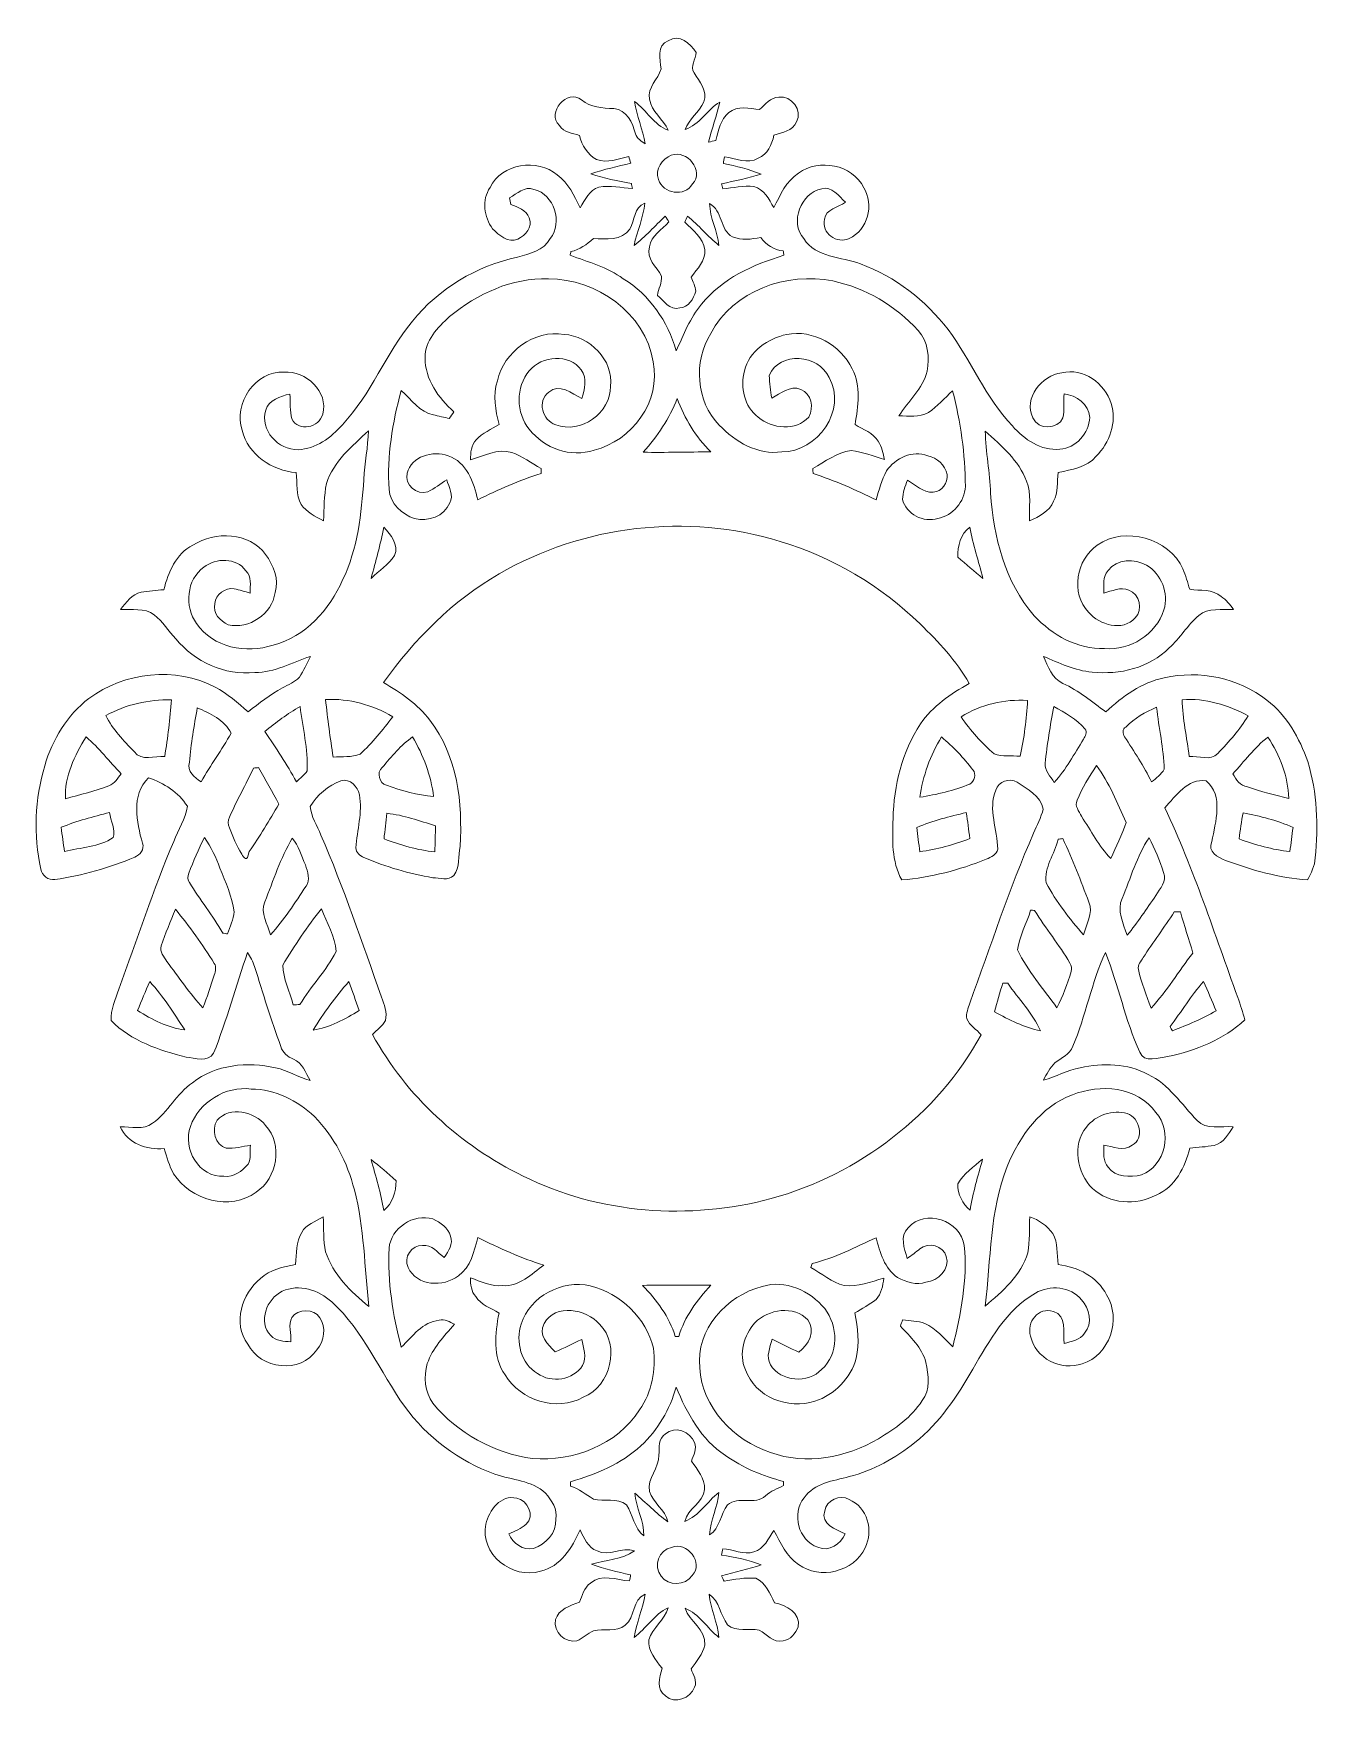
# Model space of a CAD drawing. Header units: centimetres. Extents: x -12.4 to 12.4, y -16.2 to 16.2.
import ezdxf

# ---------------------------------------------------------------- set-up
doc = ezdxf.new("R2010")
doc.units = ezdxf.units.CM
doc.header["$MEASUREMENT"] = 0
doc.layers.add('Layer 1', color=7, linetype='Continuous')

msp = doc.modelspace()

# ---------------------------------------------------------------- linework, layer by layer
at = {"layer": 'Layer 1', "color": 250, "lineweight": 9}
for points, knots in [([(-0.16272, 16.01778), (0.06095, 16.15924), (0.26344, 15.96698), (0.38021, 15.79165), (0.38021, 15.79165), (0.38091, 15.66817), (0.25039, 15.51754), (0.33964, 15.39795), (0.33964, 15.39795), (0.44053, 15.23038), (0.6081, 15.04799), (0.52732, 14.83315), (0.52732, 14.83315), (0.4363, 14.63736), (0.24474, 14.50542), (0.16537, 14.30116), (0.16537, 14.30116), (0.45041, 14.39394), (0.58941, 14.6871), (0.83954, 14.83244), (0.83954, 14.83244), (0.77885, 14.57033), (0.68113, 14.31809), (0.61939, 14.05598), (0.61939, 14.05598), (0.66702, 14.06762), (0.71535, 14.07961), (0.76369, 14.09161), (0.76369, 14.09161), (0.81307, 14.28035), (0.84799, 14.50083), (1.01415, 14.62783), (1.01415, 14.62783), (1.17996, 14.76471), (1.41245, 14.71215), (1.60789, 14.68498), (1.60789, 14.68498), (1.71371, 14.78799), (1.82132, 14.91393), (1.97901, 14.92769), (1.97901, 14.92769), (2.22031, 14.9605), (2.44997, 14.66911), (2.32191, 14.44827), (2.32191, 14.44827), (2.25065, 14.27117), (2.04533, 14.24295), (1.88587, 14.19003), (1.88587, 14.19003), (1.83966, 14.01047), (1.76769, 13.82209), (1.57896, 13.74518), (1.57896, 13.74518), (1.3747, 13.6263), (1.14221, 13.73989), (0.92913, 13.7734), (0.92913, 13.7734), (0.92137, 13.73072), (0.91397, 13.68803), (0.90692, 13.64535), (0.90692, 13.64535), (1.15632, 13.59631), (1.40257, 13.53069), (1.63928, 13.43721), (1.63928, 13.43721), (1.38599, 13.36136), (1.12775, 13.30491), (0.86881, 13.25376), (0.86881, 13.25376), (0.87516, 13.22907), (0.88786, 13.18003), (0.89385, 13.15569), (0.89385, 13.15569), (1.09458, 13.16733), (1.29743, 13.22801), (1.49888, 13.20049), (1.49888, 13.20049), (1.69466, 13.14934), (1.7878, 12.95108), (1.88235, 12.79056), (1.88235, 12.79056), (2.00935, 13.03257), (2.12152, 13.30491), (2.36071, 13.45802), (2.36071, 13.45802), (2.75583, 13.74412), (3.40106, 13.62806), (3.6226, 13.1765), (3.6226, 13.1765), (3.82651, 12.84983), (3.70056, 12.35277), (3.34073, 12.19331), (3.34073, 12.19331), (3.11142, 12.0769), (2.78899, 12.30056), (2.86554, 12.56549), (2.86554, 12.56549), (2.88424, 12.76481), (3.13224, 12.7948), (3.26947, 12.89499), (3.26947, 12.89499), (3.14071, 13.01211), (3.00348, 13.20649), (2.80909, 13.15604), (2.80909, 13.15604), (2.40234, 13.07349), (2.18609, 12.51152), (2.4609, 12.19049), (2.4609, 12.19049), (2.70326, 11.81937), (3.18939, 11.84336), (3.55981, 11.70295), (3.55981, 11.70295), (4.23255, 11.45883), (4.81816, 10.99704), (5.2549, 10.43401), (5.2549, 10.43401), (5.69976, 9.83323), (5.9788, 9.1178), (6.49703, 8.56993), (6.49703, 8.56993), (6.7274, 8.31135), (7.05054, 8.07992), (7.41531, 8.11943), (7.41531, 8.11943), (7.73176, 8.1346), (7.97729, 8.42988), (7.99563, 8.73468), (7.99563, 8.73468), (7.97764, 8.98691), (7.73705, 9.16471), (7.49681, 9.18659), (7.49681, 9.18659), (7.47987, 9.03383), (7.51056, 8.87508), (7.47529, 8.72515), (7.47529, 8.72515), (7.37721, 8.49408), (6.99445, 8.49056), (6.89426, 8.72304), (6.89426, 8.72304), (6.70129, 9.10545), (7.06783, 9.5436), (7.45165, 9.59793), (7.45165, 9.59793), (7.86687, 9.69459), (8.2902, 9.39649), (8.40768, 9.00138), (8.40768, 9.00138), (8.52902, 8.6419), (8.37628, 8.2415), (8.1184, 7.98115), (8.1184, 7.98115), (7.93601, 7.76771), (7.64462, 7.72573), (7.38603, 7.66753), (7.38603, 7.66753), (7.36134, 7.48232), (7.38392, 7.28229), (7.29431, 7.1112), (7.29431, 7.1112), (7.21529, 6.91364), (7.01103, 6.81768), (6.83006, 6.73266), (6.83006, 6.73266), (6.8163, 6.98913), (6.87239, 7.25725), (6.77185, 7.50137), (6.77185, 7.50137), (6.62297, 7.90248), (6.28184, 8.18752), (5.97351, 8.46727), (5.97351, 8.46727), (5.98304, 8.06546), (6.06065, 7.66858), (6.07652, 7.26677), (6.07652, 7.26677), (6.13297, 6.42363), (6.35275, 5.55157), (6.9186, 4.89963), (6.9186, 4.89963), (7.2675, 4.52498), (7.75786, 4.2484), (8.28279, 4.26428), (8.28279, 4.26428), (8.77597, 4.21948), (9.2755, 4.53803), (9.42897, 5.01005), (9.42897, 5.01005), (9.53304, 5.33884), (9.37605, 5.69762), (9.09489, 5.87824), (9.09489, 5.87824), (8.86347, 5.99959), (8.51386, 6.00877), (8.35264, 5.77029), (8.35264, 5.77029), (8.23446, 5.65352), (8.27397, 5.48595), (8.2648, 5.33778), (8.2648, 5.33778), (8.42426, 5.36988), (8.59112, 5.46831), (8.75375, 5.39599), (8.75375, 5.39599), (8.95695, 5.31838), (9.03033, 5.01534), (8.87546, 4.86047), (8.87546, 4.86047), (8.62569, 4.58248), (8.18966, 4.72148), (7.97235, 4.96631), (7.97235, 4.96631), (7.61781, 5.33567), (7.73493, 5.98125), (8.14062, 6.26488), (8.14062, 6.26488), (8.6779, 6.63953), (9.5281, 6.39858), (9.79762, 5.80345), (9.79762, 5.80345), (9.85301, 5.67645), (9.88652, 5.54169), (9.9278, 5.4094), (9.9278, 5.4094), (10.13029, 5.37729), (10.36771, 5.41927), (10.53563, 5.2704), (10.53563, 5.2704), (10.63371, 5.20549), (10.70779, 5.11342), (10.77834, 5.02099), (10.77834, 5.02099), (10.55398, 5.00017), (10.29081, 5.06297), (10.10242, 4.90457), (10.10242, 4.90457), (9.88792, 4.71795), (9.74188, 4.46571), (9.53092, 4.27486), (9.53092, 4.27486), (9.14851, 3.89033), (8.56996, 3.75169), (8.04185, 3.80955), (8.04185, 3.80955), (7.706, 3.83389), (7.40367, 3.987), (7.09817, 4.11329), (7.09817, 4.11329), (7.18636, 3.91785), (7.26503, 3.68396), (7.47493, 3.58906), (7.47493, 3.58906), (7.78079, 3.45218), (8.0369, 3.23558), (8.30467, 3.03873), (8.30467, 3.03873), (8.62393, 3.34141), (8.99893, 3.60494), (9.43531, 3.70054), (9.43531, 3.70054), (10.11547, 3.8473), (10.87324, 3.70407), (11.42252, 3.26627), (11.42252, 3.26627), (11.8074, 2.96994), (12.05328, 2.53002), (12.21097, 2.07776), (12.21097, 2.07776), (12.39583, 1.47804), (12.42158, 0.8374), (12.35561, 0.21651), (12.35561, 0.21651), (12.34679, 0.06234), (12.28365, -0.07877), (12.20745, -0.20965), (12.20745, -0.20965), (11.6617, -0.17084), (11.13006, -0.02303), (10.61995, 0.16853), (10.61995, 0.16853), (10.4746, 0.22638), (10.26576, 0.33187), (10.35854, 0.53189), (10.35854, 0.53189), (10.42557, 0.90936), (10.58855, 1.41278), (10.24636, 1.70876), (10.24636, 1.70876), (9.89428, 1.75285), (9.65334, 1.4156), (9.44836, 1.18347), (9.44836, 1.18347), (10.00752, -0.00257), (10.41146, -1.25352), (10.85701, -2.48471), (10.85701, -2.48471), (10.91028, -2.62688), (10.95403, -2.77117), (10.99495, -2.91757), (10.99495, -2.91757), (10.58114, -3.29469), (10.04244, -3.51094), (9.50129, -3.62736), (9.50129, -3.62736), (9.33301, -3.63547), (9.04303, -3.76353), (8.96224, -3.53881), (8.96224, -3.53881), (8.67826, -2.92145), (8.55232, -2.24447), (8.2976, -1.61512), (8.2976, -1.61512), (8.02421, -2.19579), (7.92084, -2.83961), (7.66579, -3.42769), (7.66579, -3.42769), (7.61146, -3.59208), (7.4393, -3.64817), (7.3183, -3.74977), (7.3183, -3.74977), (7.22376, -3.84538), (7.15814, -3.96497), (7.09817, -4.08421), (7.09817, -4.08421), (7.34017, -4.01789), (7.55995, -3.88665), (7.80866, -3.84079), (7.80866, -3.84079), (8.24505, -3.74625), (8.72306, -3.75507), (9.12382, -3.97167), (9.12382, -3.97167), (9.5281, -4.1597), (9.76799, -4.55234), (10.07138, -4.85961), (10.07138, -4.85961), (10.24671, -5.0487), (10.53846, -4.96897), (10.76882, -4.98238), (10.76882, -4.98238), (10.6771, -5.12561), (10.58044, -5.29812), (10.40405, -5.34257), (10.40405, -5.34257), (10.24777, -5.37326), (10.08866, -5.3789), (9.93168, -5.39725), (9.93168, -5.39725), (9.83748, -5.7659), (9.64804, -6.14866), (9.27869, -6.30318), (9.27869, -6.30318), (8.88816, -6.51344), (8.37946, -6.47604), (8.04643, -6.17724), (8.04643, -6.17724), (7.74199, -5.87773), (7.64568, -5.33339), (7.93142, -4.99049), (7.93142, -4.99049), (8.10641, -4.75519), (8.43872, -4.649), (8.71989, -4.72732), (8.71989, -4.72732), (8.95835, -4.80775), (9.06596, -5.21239), (8.81231, -5.33974), (8.81231, -5.33974), (8.65321, -5.46957), (8.44507, -5.35632), (8.26621, -5.34045), (8.26621, -5.34045), (8.26727, -5.48544), (8.24258, -5.65019), (8.35193, -5.76519), (8.35193, -5.76519), (8.49129, -5.96839), (8.77951, -5.95922), (8.99399, -5.91442), (8.99399, -5.91442), (9.45931, -5.73873), (9.60958, -5.07057), (9.26987, -4.70721), (9.26987, -4.70721), (8.91884, -4.20062), (8.18825, -4.14947), (7.65908, -4.36819), (7.65908, -4.36819), (7.03925, -4.59256), (6.64273, -5.16688), (6.39614, -5.75073), (6.39614, -5.75073), (6.0543, -6.60868), (6.08675, -7.54919), (5.96928, -8.45089), (5.96928, -8.45089), (6.30724, -8.16973), (6.66848, -7.85752), (6.79513, -7.41902), (6.79513, -7.41902), (6.83993, -7.19006), (6.82441, -6.95476), (6.83323, -6.72263), (6.83323, -6.72263), (7.00786, -6.78754), (7.17154, -6.89585), (7.28196, -7.04754), (7.28196, -7.04754), (7.38251, -7.22887), (7.35252, -7.44759), (7.38462, -7.64691), (7.38462, -7.64691), (7.76139, -7.69665), (8.14451, -7.87763), (8.31913, -8.23499), (8.31913, -8.23499), (8.61545, -8.69607), (8.37875, -9.40727), (7.84851, -9.56637), (7.84851, -9.56637), (7.44459, -9.70925), (6.93377, -9.46442), (6.85157, -9.03086), (6.85157, -9.03086), (6.76091, -8.77015), (7.00362, -8.45371), (7.29043, -8.55637), (7.29043, -8.55637), (7.55995, -8.63575), (7.47246, -8.95924), (7.49927, -9.17338), (7.49927, -9.17338), (7.64039, -9.1321), (7.809, -9.11341), (7.89439, -8.97441), (7.89439, -8.97441), (8.05665, -8.7885), (7.99281, -8.49463), (7.83512, -8.32918), (7.83512, -8.32918), (7.62204, -8.06848), (7.22376, -8.0392), (6.9433, -8.19865), (6.9433, -8.19865), (6.37709, -8.5285), (6.05289, -9.12258), (5.73009, -9.66833), (5.73009, -9.66833), (5.43376, -10.19538), (5.0898, -10.70973), (4.6132, -11.09143), (4.6132, -11.09143), (4.2382, -11.39059), (3.80816, -11.63295), (3.34002, -11.74936), (3.34002, -11.74936), (3.03452, -11.83121), (2.66481, -11.87425), (2.46866, -12.15753), (2.46866, -12.15753), (2.22207, -12.46727), (2.35472, -12.98267), (2.73289, -13.11497), (2.73289, -13.11497), (2.95267, -13.20951), (3.17775, -13.05499), (3.26383, -12.85708), (3.26383, -12.85708), (3.08708, -12.76501), (2.78122, -12.67364), (2.86695, -12.41188), (2.86695, -12.41188), (2.8987, -12.21009), (3.16223, -12.08097), (3.33756, -12.19175), (3.33756, -12.19175), (3.6928, -12.33638), (3.81804, -12.80029), (3.64765, -13.1259), (3.64765, -13.1259), (3.43704, -13.59051), (2.76958, -13.75173), (2.36248, -13.4494), (2.36248, -13.4494), (2.12328, -13.29629), (2.01041, -13.0303), (1.88517, -12.78865), (1.88517, -12.78865), (1.78216, -12.94457), (1.69255, -13.14601), (1.49923, -13.20175), (1.49923, -13.20175), (1.29778, -13.27266), (1.09388, -13.15518), (0.8935, -13.14319), (0.8935, -13.14319), (0.88574, -13.1834), (0.87833, -13.22397), (0.87128, -13.2649), (0.87128, -13.2649), (1.13163, -13.30688), (1.39551, -13.3545), (1.64104, -13.45434), (1.64104, -13.45434), (1.3874, -13.53936), (1.12316, -13.58663), (0.86916, -13.66989), (0.86916, -13.66989), (0.88186, -13.69564), (0.90726, -13.74714), (0.91997, -13.7729), (0.91997, -13.7729), (1.1221, -13.7348), (1.32813, -13.69705), (1.53451, -13.71434), (1.53451, -13.71434), (1.72889, -13.7983), (1.80579, -14.01243), (1.89716, -14.18812), (1.89716, -14.18812), (2.11236, -14.23715), (2.41222, -14.37685), (2.35401, -14.65167), (2.35401, -14.65167), (2.31062, -14.77867), (2.20126, -14.90743), (2.0605, -14.92154), (2.0605, -14.92154), (1.86576, -14.9734), (1.75181, -14.79489), (1.60189, -14.71869), (1.60189, -14.71869), (1.39869, -14.67072), (1.15844, -14.76173), (0.98663, -14.61392), (0.98663, -14.61392), (0.84729, -14.42836), (0.8367, -14.15742), (0.63069, -14.02302), (0.63069, -14.02302), (0.65855, -14.30912), (0.7979, -14.57123), (0.81907, -14.85804), (0.81907, -14.85804), (0.59293, -14.67954), (0.43983, -14.40402), (0.16501, -14.2936), (0.16501, -14.2936), (0.25321, -14.55853), (0.56824, -14.69259), (0.54813, -15.00585), (0.54813, -15.00585), (0.51003, -15.18154), (0.38762, -15.32512), (0.28249, -15.46729), (0.28249, -15.46729), (0.32306, -15.57877), (0.4049, -15.70047), (0.35058, -15.82148), (0.35058, -15.82148), (0.27226, -16.03279), (-0.03642, -16.15697), (-0.2114, -15.98763), (-0.2114, -15.98763), (-0.41142, -15.8684), (-0.319, -15.63133), (-0.27878, -15.45212), (-0.27878, -15.45212), (-0.40966, -15.29831), (-0.54619, -15.11627), (-0.53772, -14.90355), (-0.53772, -14.90355), (-0.46046, -14.67107), (-0.22904, -14.52467), (-0.16236, -14.28478), (-0.16236, -14.28478), (-0.4333, -14.41389), (-0.58534, -14.68588), (-0.82029, -14.86016), (-0.82029, -14.86016), (-0.77232, -14.57476), (-0.65625, -14.30594), (-0.60616, -14.02125), (-0.60616, -14.02125), (-0.86086, -14.12638), (-0.79489, -14.46222), (-0.99139, -14.6245), (-0.99139, -14.6245), (-1.1639, -14.76491), (-1.4059, -14.67389), (-1.60628, -14.72998), (-1.60628, -14.72998), (-1.71776, -14.78643), (-1.81372, -14.86862), (-1.92555, -14.92507), (-1.92555, -14.92507), (-2.1545, -14.97128), (-2.39298, -14.75115), (-2.33794, -14.51443), (-2.33794, -14.51443), (-2.28185, -14.31229), (-2.05396, -14.23786), (-1.87686, -14.17824), (-1.87686, -14.17824), (-1.82818, -14.04595), (-1.78479, -13.89566), (-1.66484, -13.80817), (-1.66484, -13.80817), (-1.4567, -13.62579), (-1.15579, -13.74467), (-0.90814, -13.76655), (-0.90814, -13.76655), (-0.90143, -13.72598), (-0.89438, -13.68576), (-0.88732, -13.6459), (-0.88732, -13.6459), (-1.1445, -13.5951), (-1.3985, -13.52807), (-1.6465, -13.44305), (-1.6465, -13.44305), (-1.36992, -13.36191), (-1.05595, -13.35415), (-0.81465, -13.18305), (-0.81465, -13.18305), (-1.05771, -13.09803), (-1.30042, -13.30547), (-1.53679, -13.18587), (-1.53679, -13.18587), (-1.71176, -13.11849), (-1.7922, -12.93963), (-1.86452, -12.78088), (-1.86452, -12.78088), (-2.01903, -13.1199), (-2.24093, -13.49173), (-2.63357, -13.57746), (-2.63357, -13.57746), (-3.17509, -13.7482), (-3.81255, -13.24055), (-3.69014, -12.66764), (-3.69014, -12.66764), (-3.62735, -12.4013), (-3.40051, -12.08944), (-3.09183, -12.16635), (-3.09183, -12.16635), (-2.87699, -12.19986), (-2.73235, -12.51066), (-2.90909, -12.66976), (-2.90909, -12.66976), (-3.00646, -12.75513), (-3.12675, -12.80523), (-3.24388, -12.85638), (-3.24388, -12.85638), (-3.16274, -13.03665), (-2.97506, -13.18552), (-2.76551, -13.13684), (-2.76551, -13.13684), (-2.53091, -13.05852), (-2.3129, -12.83698), (-2.33512, -12.57275), (-2.33512, -12.57275), (-2.29773, -12.37695), (-2.41485, -12.20515), (-2.53515, -12.06757), (-2.53515, -12.06757), (-2.80185, -11.81745), (-3.18496, -11.8178), (-3.51164, -11.70138), (-3.51164, -11.70138), (-4.20908, -11.45232), (-4.8289, -10.98666), (-5.26388, -10.38764), (-5.26388, -10.38764), (-5.7359, -9.71772), (-6.05834, -8.93455), (-6.66723, -8.36834), (-6.66723, -8.36834), (-6.92053, -8.14256), (-7.3047, -8.01274), (-7.62644, -8.16514), (-7.62644, -8.16514), (-7.93053, -8.30731), (-8.0981, -8.75887), (-7.8508, -9.02204), (-7.8508, -9.02204), (-7.74955, -9.12611), (-7.59469, -9.13563), (-7.45781, -9.14092), (-7.45781, -9.14092), (-7.45393, -8.985), (-7.51355, -8.81425), (-7.44052, -8.66891), (-7.44052, -8.66891), (-7.32305, -8.49993), (-7.01225, -8.49499), (-6.90254, -8.67561), (-6.90254, -8.67561), (-6.77483, -8.86117), (-6.80799, -9.12822), (-6.95616, -9.29403), (-6.95616, -9.29403), (-7.26801, -9.77028), (-8.048, -9.67221), (-8.29565, -9.18573), (-8.29565, -9.18573), (-8.58987, -8.77403), (-8.40889, -8.217), (-8.04871, -7.9189), (-8.04871, -7.9189), (-7.8702, -7.73934), (-7.60703, -7.69877), (-7.37138, -7.64409), (-7.37138, -7.64409), (-7.34174, -7.43771), (-7.36609, -7.20876), (-7.25037, -7.02496), (-7.25037, -7.02496), (-7.16147, -6.87115), (-6.98085, -6.81506), (-6.83692, -6.72687), (-6.83692, -6.72687), (-6.81575, -6.94912), (-6.84009, -7.17913), (-6.78965, -7.39891), (-6.78965, -7.39891), (-6.64677, -7.83882), (-6.30175, -8.17608), (-5.94898, -8.45795), (-5.94898, -8.45795), (-6.03964, -7.70618), (-6.03611, -6.93783), (-6.2319, -6.20193), (-6.2319, -6.20193), (-6.36667, -5.67665), (-6.62031, -5.1757), (-7.00167, -4.78659), (-7.00167, -4.78659), (-7.3294, -4.47085), (-7.7686, -4.25989), (-8.22827, -4.25319), (-8.22827, -4.25319), (-8.71934, -4.19004), (-9.24463, -4.50613), (-9.40161, -4.97744), (-9.40161, -4.97744), (-9.56424, -5.40289), (-9.23334, -5.97368), (-8.75602, -5.93911), (-8.75602, -5.93911), (-8.56412, -5.96592), (-8.4029, -5.84033), (-8.28789, -5.70381), (-8.28789, -5.70381), (-8.22334, -5.59586), (-8.25367, -5.4611), (-8.24309, -5.3408), (-8.24309, -5.3408), (-8.39761, -5.36338), (-8.55317, -5.40712), (-8.71017, -5.39725), (-8.71017, -5.39725), (-8.92854, -5.33551), (-9.00121, -5.03812), (-8.88762, -4.85785), (-8.88762, -4.85785), (-8.64314, -4.57598), (-8.16442, -4.68993), (-7.94887, -4.95839), (-7.94887, -4.95839), (-7.60597, -5.32845), (-7.72133, -5.97686), (-8.13232, -6.24673), (-8.13232, -6.24673), (-8.62832, -6.62209), (-9.40726, -6.39914), (-9.72829, -5.89219), (-9.72829, -5.89219), (-9.81366, -5.74015), (-9.85987, -5.57011), (-9.91244, -5.40501), (-9.91244, -5.40501), (-10.24722, -5.43605), (-10.61552, -5.30376), (-10.75981, -4.98344), (-10.75981, -4.98344), (-10.54955, -4.98555), (-10.3213, -5.04941), (-10.13504, -4.91465), (-10.13504, -4.91465), (-9.83553, -4.69769), (-9.67043, -4.34597), (-9.36598, -4.13289), (-9.36598, -4.13289), (-8.9176, -3.77729), (-8.29918, -3.72049), (-7.75485, -3.84361), (-7.75485, -3.84361), (-7.52166, -3.89441), (-7.31634, -4.02529), (-7.08669, -4.08738), (-7.08669, -4.08738), (-7.17876, -3.93992), (-7.23309, -3.74201), (-7.40983, -3.67745), (-7.40983, -3.67745), (-7.5199, -3.62842), (-7.62291, -3.55434), (-7.6536, -3.43016), (-7.6536, -3.43016), (-7.84516, -2.92322), (-7.99685, -2.40252), (-8.16266, -1.88675), (-8.16266, -1.88675), (-8.1937, -1.78904), (-8.24274, -1.69837), (-8.29918, -1.61335), (-8.29918, -1.61335), (-8.5253, -2.26035), (-8.69888, -2.92533), (-8.95464, -3.56174), (-8.95464, -3.56174), (-9.06259, -3.74448), (-9.3187, -3.65805), (-9.48487, -3.63583), (-9.48487, -3.63583), (-10.00522, -3.50565), (-10.55308, -3.32327), (-10.9369, -2.92992), (-10.9369, -2.92992), (-10.95207, -2.71543), (-10.85118, -2.51964), (-10.7912, -2.31997), (-10.7912, -2.31997), (-10.43631, -1.36852), (-10.12374, -0.4005), (-9.72687, 0.53506), (-9.72687, 0.53506), (-9.63303, 0.75802), (-9.49863, 0.9718), (-9.46229, 1.21346), (-9.46229, 1.21346), (-9.63444, 1.48404), (-9.91244, 1.66642), (-10.21371, 1.76414), (-10.21371, 1.76414), (-10.55379, 1.42442), (-10.44619, 0.9143), (-10.33011, 0.49873), (-10.33011, 0.49873), (-10.28603, 0.38231), (-10.37951, 0.27366), (-10.48182, 0.23097), (-10.48182, 0.23097), (-10.97359, 0.02036), (-11.49394, -0.12463), (-12.02346, -0.20224), (-12.02346, -0.20224), (-12.15081, -0.22305), (-12.27428, -0.12322), (-12.29827, 0.00025), (-12.29827, 0.00025), (-12.44079, 0.65889), (-12.41434, 1.35351), (-12.22066, 1.99909), (-12.22066, 1.99909), (-12.07461, 2.50462), (-11.78569, 2.97558), (-11.36764, 3.30049), (-11.36764, 3.30049), (-10.6769, 3.80708), (-9.6923, 3.92032), (-8.92606, 3.5178), (-8.92606, 3.5178), (-8.68689, 3.39503), (-8.48615, 3.21547), (-8.28613, 3.03908), (-8.28613, 3.03908), (-8.07446, 3.2063), (-7.86315, 3.3781), (-7.6222, 3.50228), (-7.6222, 3.50228), (-7.51214, 3.56754), (-7.38302, 3.61129), (-7.29553, 3.70865), (-7.29553, 3.70865), (-7.21227, 3.83601), (-7.14807, 3.975), (-7.08316, 4.11223), (-7.08316, 4.11223), (-7.43452, 3.9877), (-7.77707, 3.8032), (-8.15807, 3.80002), (-8.15807, 3.80002), (-8.73874, 3.74076), (-9.32011, 4.00746), (-9.68736, 4.45231), (-9.68736, 4.45231), (-9.82742, 4.60612), (-9.94277, 4.78463), (-10.10469, 4.91692), (-10.10469, 4.91692), (-10.28814, 5.06191), (-10.54285, 5.00017), (-10.75734, 5.02205), (-10.75734, 5.02205), (-10.6441, 5.15151), (-10.53756, 5.31944), (-10.35657, 5.35436), (-10.35657, 5.35436), (-10.21158, 5.37835), (-10.06448, 5.38752), (-9.91843, 5.40269), (-9.91843, 5.40269), (-9.8313, 5.73713), (-9.68488, 6.10119), (-9.35434, 6.26135), (-9.35434, 6.26135), (-8.92819, 6.54181), (-8.2639, 6.51253), (-7.94817, 6.08355), (-7.94817, 6.08355), (-7.80424, 5.87471), (-7.67653, 5.60201), (-7.76508, 5.3459), (-7.76508, 5.3459), (-7.82787, 4.93173), (-8.26673, 4.6294), (-8.67489, 4.7243), (-8.67489, 4.7243), (-8.828, 4.79627), (-8.9751, 4.94902), (-8.93242, 5.13599), (-8.93242, 5.13599), (-8.91619, 5.31273), (-8.72957, 5.44785), (-8.55599, 5.41998), (-8.55599, 5.41998), (-8.45158, 5.40058), (-8.35104, 5.36424), (-8.24803, 5.33813), (-8.24803, 5.33813), (-8.2512, 5.48665), (-8.20746, 5.65458), (-8.33234, 5.76993), (-8.33234, 5.76993), (-8.51507, 6.02676), (-8.90808, 6.02005), (-9.14197, 5.83731), (-9.14197, 5.83731), (-9.48169, 5.60413), (-9.52225, 5.06932), (-9.28449, 4.749), (-9.28449, 4.749), (-8.96911, 4.28051), (-8.31894, 4.15845), (-7.80565, 4.3306), (-7.80565, 4.3306), (-7.1777, 4.48759), (-6.71521, 5.01887), (-6.45839, 5.59143), (-6.45839, 5.59143), (-6.16664, 6.19644), (-6.09432, 6.87448), (-6.04775, 7.53594), (-6.04775, 7.53594), (-6.034, 7.85097), (-5.96662, 8.16177), (-5.96027, 8.47715), (-5.96027, 8.47715), (-6.27318, 8.17658), (-6.63619, 7.88272), (-6.77165, 7.45374), (-6.77165, 7.45374), (-6.82245, 7.21773), (-6.81293, 6.97326), (-6.82951, 6.73302), (-6.82951, 6.73302), (-6.99108, 6.81063), (-7.15407, 6.90658), (-7.26202, 7.05263), (-7.26202, 7.05263), (-7.36609, 7.23749), (-7.3301, 7.46221), (-7.35691, 7.66541), (-7.35691, 7.66541), (-7.82611, 7.70598), (-8.2893, 8.01078), (-8.40396, 8.48562), (-8.40396, 8.48562), (-8.57823, 9.00138), (-8.14678, 9.63814), (-7.59222, 9.60957), (-7.59222, 9.60957), (-7.17347, 9.6385), (-6.72368, 9.2328), (-6.84433, 8.79959), (-6.84433, 8.79959), (-6.91065, 8.52795), (-7.31352, 8.45422), (-7.44158, 8.70469), (-7.44158, 8.70469), (-7.48427, 8.86027), (-7.46451, 9.02643), (-7.47897, 9.18623), (-7.47897, 9.18623), (-7.65854, 9.14249), (-7.88855, 9.07617), (-7.94429, 8.87261), (-7.94429, 8.87261), (-8.06811, 8.48773), (-7.70087, 8.09968), (-7.32128, 8.1085), (-7.32128, 8.1085), (-6.97556, 8.12261), (-6.68311, 8.34274), (-6.46368, 8.59286), (-6.46368, 8.59286), (-5.90488, 9.18306), (-5.62407, 9.9687), (-5.11007, 10.59205), (-5.11007, 10.59205), (-4.60419, 11.22705), (-3.863, 11.66097), (-3.07349, 11.83524), (-3.07349, 11.83524), (-2.841, 11.89663), (-2.56831, 11.9633), (-2.44237, 12.19155), (-2.44237, 12.19155), (-2.19577, 12.50834), (-2.36299, 13.04633), (-2.75845, 13.14334), (-2.75845, 13.14334), (-2.94049, 13.2146), (-3.08654, 13.05868), (-3.22941, 12.97824), (-3.22941, 12.97824), (-3.222, 12.93661), (-3.2146, 12.89463), (-3.20648, 12.85265), (-3.20648, 12.85265), (-3.06784, 12.80362), (-2.90486, 12.744), (-2.853, 12.59054), (-2.853, 12.59054), (-2.77186, 12.4145), (-2.92285, 12.25011), (-3.06996, 12.18132), (-3.06996, 12.18132), (-3.25481, 12.10194), (-3.43649, 12.25752), (-3.55785, 12.37958), (-3.55785, 12.37958), (-3.72365, 12.60359), (-3.77445, 12.94191), (-3.60583, 13.17968), (-3.60583, 13.17968), (-3.37864, 13.64746), (-2.69213, 13.75153), (-2.30584, 13.42168), (-2.30584, 13.42168), (-2.09382, 13.26646), (-1.97494, 13.02199), (-1.86628, 12.78951), (-1.86628, 12.78951), (-1.76927, 12.93803), (-1.6846, 13.13452), (-1.5008, 13.18744), (-1.5008, 13.18744), (-1.28384, 13.2199), (-1.06724, 13.17333), (-0.85063, 13.16239), (-0.85063, 13.16239), (-0.85628, 13.18673), (-0.86757, 13.23506), (-0.87321, 13.25941), (-0.87321, 13.25941), (-1.13744, 13.30315), (-1.40202, 13.35642), (-1.65461, 13.44708), (-1.65461, 13.44708), (-1.40202, 13.52963), (-1.14309, 13.58996), (-0.88415, 13.64852), (-0.88415, 13.64852), (-0.89685, 13.69262), (-0.90955, 13.73636), (-0.92225, 13.78011), (-0.92225, 13.78011), (-1.12686, 13.7346), (-1.33711, 13.64535), (-1.54631, 13.71978), (-1.54631, 13.71978), (-1.72305, 13.81856), (-1.82994, 13.99389), (-1.87651, 14.18545), (-1.87651, 14.18545), (-2.01268, 14.23413), (-2.18131, 14.24119), (-2.26386, 14.37948), (-2.26386, 14.37948), (-2.52597, 14.6243), (-2.11499, 15.09773), (-1.837, 14.87478), (-1.837, 14.87478), (-1.66202, 14.72626), (-1.43342, 14.71744), (-1.21399, 14.70438), (-1.21399, 14.70438), (-0.95752, 14.69133), (-0.8524, 14.42569), (-0.79137, 14.21685), (-0.79137, 14.21685), (-0.76597, 14.12477), (-0.68024, 14.07573), (-0.6058, 14.0267), (-0.6058, 14.0267), (-0.6559, 14.30328), (-0.76844, 14.56433), (-0.81077, 14.84232), (-0.81077, 14.84232), (-0.5797, 14.67369), (-0.43647, 14.39041), (-0.15954, 14.2874), (-0.15954, 14.2874), (-0.25585, 14.50118), (-0.48833, 14.64335), (-0.51973, 14.88642), (-0.51973, 14.88642), (-0.56982, 15.11713), (-0.35392, 15.26989), (-0.29959, 15.47238), (-0.29959, 15.47238), (-0.31547, 15.66394), (-0.38744, 15.92041), (-0.16272, 16.01778), (-0.16272, 16.01778), (-0.16272, 16.01778), (-0.16272, 16.01778), (-0.16272, 16.01778)], [0, 0, 0, 0, 0.0034965, 0.0034965, 0.0034965, 0.0034965, 0.00699301, 0.00699301, 0.00699301, 0.00699301, 0.01048951, 0.01048951, 0.01048951, 0.01048951, 0.01398601, 0.01398601, 0.01398601, 0.01398601, 0.01748252, 0.01748252, 0.01748252, 0.01748252, 0.02097902, 0.02097902, 0.02097902, 0.02097902, 0.02447552, 0.02447552, 0.02447552, 0.02447552, 0.02797203, 0.02797203, 0.02797203, 0.02797203, 0.03146853, 0.03146853, 0.03146853, 0.03146853, 0.03496503, 0.03496503, 0.03496503, 0.03496503, 0.03846154, 0.03846154, 0.03846154, 0.03846154, 0.04195804, 0.04195804, 0.04195804, 0.04195804, 0.04545455, 0.04545455, 0.04545455, 0.04545455, 0.04895105, 0.04895105, 0.04895105, 0.04895105, 0.05244755, 0.05244755, 0.05244755, 0.05244755, 0.05594406, 0.05594406, 0.05594406, 0.05594406, 0.05944056, 0.05944056, 0.05944056, 0.05944056, 0.06293706, 0.06293706, 0.06293706, 0.06293706, 0.06643357, 0.06643357, 0.06643357, 0.06643357, 0.06993007, 0.06993007, 0.06993007, 0.06993007, 0.07342657, 0.07342657, 0.07342657, 0.07342657, 0.07692308, 0.07692308, 0.07692308, 0.07692308, 0.08041958, 0.08041958, 0.08041958, 0.08041958, 0.08391608, 0.08391608, 0.08391608, 0.08391608, 0.08741259, 0.08741259, 0.08741259, 0.08741259, 0.09090909, 0.09090909, 0.09090909, 0.09090909, 0.09440559, 0.09440559, 0.09440559, 0.09440559, 0.0979021, 0.0979021, 0.0979021, 0.0979021, 0.1013986, 0.1013986, 0.1013986, 0.1013986, 0.1048951, 0.1048951, 0.1048951, 0.1048951, 0.10839161, 0.10839161, 0.10839161, 0.10839161, 0.11188811, 0.11188811, 0.11188811, 0.11188811, 0.11538462, 0.11538462, 0.11538462, 0.11538462, 0.11888112, 0.11888112, 0.11888112, 0.11888112, 0.12237762, 0.12237762, 0.12237762, 0.12237762, 0.12587413, 0.12587413, 0.12587413, 0.12587413, 0.12937063, 0.12937063, 0.12937063, 0.12937063, 0.13286713, 0.13286713, 0.13286713, 0.13286713, 0.13636364, 0.13636364, 0.13636364, 0.13636364, 0.13986014, 0.13986014, 0.13986014, 0.13986014, 0.14335664, 0.14335664, 0.14335664, 0.14335664, 0.14685315, 0.14685315, 0.14685315, 0.14685315, 0.15034965, 0.15034965, 0.15034965, 0.15034965, 0.15384615, 0.15384615, 0.15384615, 0.15384615, 0.15734266, 0.15734266, 0.15734266, 0.15734266, 0.16083916, 0.16083916, 0.16083916, 0.16083916, 0.16433566, 0.16433566, 0.16433566, 0.16433566, 0.16783217, 0.16783217, 0.16783217, 0.16783217, 0.17132867, 0.17132867, 0.17132867, 0.17132867, 0.17482517, 0.17482517, 0.17482517, 0.17482517, 0.17832168, 0.17832168, 0.17832168, 0.17832168, 0.18181818, 0.18181818, 0.18181818, 0.18181818, 0.18531469, 0.18531469, 0.18531469, 0.18531469, 0.18881119, 0.18881119, 0.18881119, 0.18881119, 0.19230769, 0.19230769, 0.19230769, 0.19230769, 0.1958042, 0.1958042, 0.1958042, 0.1958042, 0.1993007, 0.1993007, 0.1993007, 0.1993007, 0.2027972, 0.2027972, 0.2027972, 0.2027972, 0.20629371, 0.20629371, 0.20629371, 0.20629371, 0.20979021, 0.20979021, 0.20979021, 0.20979021, 0.21328671, 0.21328671, 0.21328671, 0.21328671, 0.21678322, 0.21678322, 0.21678322, 0.21678322, 0.22027972, 0.22027972, 0.22027972, 0.22027972, 0.22377622, 0.22377622, 0.22377622, 0.22377622, 0.22727273, 0.22727273, 0.22727273, 0.22727273, 0.23076923, 0.23076923, 0.23076923, 0.23076923, 0.23426573, 0.23426573, 0.23426573, 0.23426573, 0.23776224, 0.23776224, 0.23776224, 0.23776224, 0.24125874, 0.24125874, 0.24125874, 0.24125874, 0.24475524, 0.24475524, 0.24475524, 0.24475524, 0.24825175, 0.24825175, 0.24825175, 0.24825175, 0.25174825, 0.25174825, 0.25174825, 0.25174825, 0.25524476, 0.25524476, 0.25524476, 0.25524476, 0.25874126, 0.25874126, 0.25874126, 0.25874126, 0.26223776, 0.26223776, 0.26223776, 0.26223776, 0.26573427, 0.26573427, 0.26573427, 0.26573427, 0.26923077, 0.26923077, 0.26923077, 0.26923077, 0.27272727, 0.27272727, 0.27272727, 0.27272727, 0.27622378, 0.27622378, 0.27622378, 0.27622378, 0.27972028, 0.27972028, 0.27972028, 0.27972028, 0.28321678, 0.28321678, 0.28321678, 0.28321678, 0.28671329, 0.28671329, 0.28671329, 0.28671329, 0.29020979, 0.29020979, 0.29020979, 0.29020979, 0.29370629, 0.29370629, 0.29370629, 0.29370629, 0.2972028, 0.2972028, 0.2972028, 0.2972028, 0.3006993, 0.3006993, 0.3006993, 0.3006993, 0.3041958, 0.3041958, 0.3041958, 0.3041958, 0.30769231, 0.30769231, 0.30769231, 0.30769231, 0.31118881, 0.31118881, 0.31118881, 0.31118881, 0.31468531, 0.31468531, 0.31468531, 0.31468531, 0.31818182, 0.31818182, 0.31818182, 0.31818182, 0.32167832, 0.32167832, 0.32167832, 0.32167832, 0.32517483, 0.32517483, 0.32517483, 0.32517483, 0.32867133, 0.32867133, 0.32867133, 0.32867133, 0.33216783, 0.33216783, 0.33216783, 0.33216783, 0.33566434, 0.33566434, 0.33566434, 0.33566434, 0.33916084, 0.33916084, 0.33916084, 0.33916084, 0.34265734, 0.34265734, 0.34265734, 0.34265734, 0.34615385, 0.34615385, 0.34615385, 0.34615385, 0.34965035, 0.34965035, 0.34965035, 0.34965035, 0.35314685, 0.35314685, 0.35314685, 0.35314685, 0.35664336, 0.35664336, 0.35664336, 0.35664336, 0.36013986, 0.36013986, 0.36013986, 0.36013986, 0.36363636, 0.36363636, 0.36363636, 0.36363636, 0.36713287, 0.36713287, 0.36713287, 0.36713287, 0.37062937, 0.37062937, 0.37062937, 0.37062937, 0.37412587, 0.37412587, 0.37412587, 0.37412587, 0.37762238, 0.37762238, 0.37762238, 0.37762238, 0.38111888, 0.38111888, 0.38111888, 0.38111888, 0.38461538, 0.38461538, 0.38461538, 0.38461538, 0.38811189, 0.38811189, 0.38811189, 0.38811189, 0.39160839, 0.39160839, 0.39160839, 0.39160839, 0.3951049, 0.3951049, 0.3951049, 0.3951049, 0.3986014, 0.3986014, 0.3986014, 0.3986014, 0.4020979, 0.4020979, 0.4020979, 0.4020979, 0.40559441, 0.40559441, 0.40559441, 0.40559441, 0.40909091, 0.40909091, 0.40909091, 0.40909091, 0.41258741, 0.41258741, 0.41258741, 0.41258741, 0.41608392, 0.41608392, 0.41608392, 0.41608392, 0.41958042, 0.41958042, 0.41958042, 0.41958042, 0.42307692, 0.42307692, 0.42307692, 0.42307692, 0.42657343, 0.42657343, 0.42657343, 0.42657343, 0.43006993, 0.43006993, 0.43006993, 0.43006993, 0.43356643, 0.43356643, 0.43356643, 0.43356643, 0.43706294, 0.43706294, 0.43706294, 0.43706294, 0.44055944, 0.44055944, 0.44055944, 0.44055944, 0.44405594, 0.44405594, 0.44405594, 0.44405594, 0.44755245, 0.44755245, 0.44755245, 0.44755245, 0.45104895, 0.45104895, 0.45104895, 0.45104895, 0.45454545, 0.45454545, 0.45454545, 0.45454545, 0.45804196, 0.45804196, 0.45804196, 0.45804196, 0.46153846, 0.46153846, 0.46153846, 0.46153846, 0.46503497, 0.46503497, 0.46503497, 0.46503497, 0.46853147, 0.46853147, 0.46853147, 0.46853147, 0.47202797, 0.47202797, 0.47202797, 0.47202797, 0.47552448, 0.47552448, 0.47552448, 0.47552448, 0.47902098, 0.47902098, 0.47902098, 0.47902098, 0.48251748, 0.48251748, 0.48251748, 0.48251748, 0.48601399, 0.48601399, 0.48601399, 0.48601399, 0.48951049, 0.48951049, 0.48951049, 0.48951049, 0.49300699, 0.49300699, 0.49300699, 0.49300699, 0.4965035, 0.4965035, 0.4965035, 0.4965035, 0.5, 0.5, 0.5, 0.5, 0.5034965, 0.5034965, 0.5034965, 0.5034965, 0.50699301, 0.50699301, 0.50699301, 0.50699301, 0.51048951, 0.51048951, 0.51048951, 0.51048951, 0.51398601, 0.51398601, 0.51398601, 0.51398601, 0.51748252, 0.51748252, 0.51748252, 0.51748252, 0.52097902, 0.52097902, 0.52097902, 0.52097902, 0.52447552, 0.52447552, 0.52447552, 0.52447552, 0.52797203, 0.52797203, 0.52797203, 0.52797203, 0.53146853, 0.53146853, 0.53146853, 0.53146853, 0.53496503, 0.53496503, 0.53496503, 0.53496503, 0.53846154, 0.53846154, 0.53846154, 0.53846154, 0.54195804, 0.54195804, 0.54195804, 0.54195804, 0.54545455, 0.54545455, 0.54545455, 0.54545455, 0.54895105, 0.54895105, 0.54895105, 0.54895105, 0.55244755, 0.55244755, 0.55244755, 0.55244755, 0.55594406, 0.55594406, 0.55594406, 0.55594406, 0.55944056, 0.55944056, 0.55944056, 0.55944056, 0.56293706, 0.56293706, 0.56293706, 0.56293706, 0.56643357, 0.56643357, 0.56643357, 0.56643357, 0.56993007, 0.56993007, 0.56993007, 0.56993007, 0.57342657, 0.57342657, 0.57342657, 0.57342657, 0.57692308, 0.57692308, 0.57692308, 0.57692308, 0.58041958, 0.58041958, 0.58041958, 0.58041958, 0.58391608, 0.58391608, 0.58391608, 0.58391608, 0.58741259, 0.58741259, 0.58741259, 0.58741259, 0.59090909, 0.59090909, 0.59090909, 0.59090909, 0.59440559, 0.59440559, 0.59440559, 0.59440559, 0.5979021, 0.5979021, 0.5979021, 0.5979021, 0.6013986, 0.6013986, 0.6013986, 0.6013986, 0.6048951, 0.6048951, 0.6048951, 0.6048951, 0.60839161, 0.60839161, 0.60839161, 0.60839161, 0.61188811, 0.61188811, 0.61188811, 0.61188811, 0.61538462, 0.61538462, 0.61538462, 0.61538462, 0.61888112, 0.61888112, 0.61888112, 0.61888112, 0.62237762, 0.62237762, 0.62237762, 0.62237762, 0.62587413, 0.62587413, 0.62587413, 0.62587413, 0.62937063, 0.62937063, 0.62937063, 0.62937063, 0.63286713, 0.63286713, 0.63286713, 0.63286713, 0.63636364, 0.63636364, 0.63636364, 0.63636364, 0.63986014, 0.63986014, 0.63986014, 0.63986014, 0.64335664, 0.64335664, 0.64335664, 0.64335664, 0.64685315, 0.64685315, 0.64685315, 0.64685315, 0.65034965, 0.65034965, 0.65034965, 0.65034965, 0.65384615, 0.65384615, 0.65384615, 0.65384615, 0.65734266, 0.65734266, 0.65734266, 0.65734266, 0.66083916, 0.66083916, 0.66083916, 0.66083916, 0.66433566, 0.66433566, 0.66433566, 0.66433566, 0.66783217, 0.66783217, 0.66783217, 0.66783217, 0.67132867, 0.67132867, 0.67132867, 0.67132867, 0.67482517, 0.67482517, 0.67482517, 0.67482517, 0.67832168, 0.67832168, 0.67832168, 0.67832168, 0.68181818, 0.68181818, 0.68181818, 0.68181818, 0.68531469, 0.68531469, 0.68531469, 0.68531469, 0.68881119, 0.68881119, 0.68881119, 0.68881119, 0.69230769, 0.69230769, 0.69230769, 0.69230769, 0.6958042, 0.6958042, 0.6958042, 0.6958042, 0.6993007, 0.6993007, 0.6993007, 0.6993007, 0.7027972, 0.7027972, 0.7027972, 0.7027972, 0.70629371, 0.70629371, 0.70629371, 0.70629371, 0.70979021, 0.70979021, 0.70979021, 0.70979021, 0.71328671, 0.71328671, 0.71328671, 0.71328671, 0.71678322, 0.71678322, 0.71678322, 0.71678322, 0.72027972, 0.72027972, 0.72027972, 0.72027972, 0.72377622, 0.72377622, 0.72377622, 0.72377622, 0.72727273, 0.72727273, 0.72727273, 0.72727273, 0.73076923, 0.73076923, 0.73076923, 0.73076923, 0.73426573, 0.73426573, 0.73426573, 0.73426573, 0.73776224, 0.73776224, 0.73776224, 0.73776224, 0.74125874, 0.74125874, 0.74125874, 0.74125874, 0.74475524, 0.74475524, 0.74475524, 0.74475524, 0.74825175, 0.74825175, 0.74825175, 0.74825175, 0.75174825, 0.75174825, 0.75174825, 0.75174825, 0.75524476, 0.75524476, 0.75524476, 0.75524476, 0.75874126, 0.75874126, 0.75874126, 0.75874126, 0.76223776, 0.76223776, 0.76223776, 0.76223776, 0.76573427, 0.76573427, 0.76573427, 0.76573427, 0.76923077, 0.76923077, 0.76923077, 0.76923077, 0.77272727, 0.77272727, 0.77272727, 0.77272727, 0.77622378, 0.77622378, 0.77622378, 0.77622378, 0.77972028, 0.77972028, 0.77972028, 0.77972028, 0.78321678, 0.78321678, 0.78321678, 0.78321678, 0.78671329, 0.78671329, 0.78671329, 0.78671329, 0.79020979, 0.79020979, 0.79020979, 0.79020979, 0.79370629, 0.79370629, 0.79370629, 0.79370629, 0.7972028, 0.7972028, 0.7972028, 0.7972028, 0.8006993, 0.8006993, 0.8006993, 0.8006993, 0.8041958, 0.8041958, 0.8041958, 0.8041958, 0.80769231, 0.80769231, 0.80769231, 0.80769231, 0.81118881, 0.81118881, 0.81118881, 0.81118881, 0.81468531, 0.81468531, 0.81468531, 0.81468531, 0.81818182, 0.81818182, 0.81818182, 0.81818182, 0.82167832, 0.82167832, 0.82167832, 0.82167832, 0.82517483, 0.82517483, 0.82517483, 0.82517483, 0.82867133, 0.82867133, 0.82867133, 0.82867133, 0.83216783, 0.83216783, 0.83216783, 0.83216783, 0.83566434, 0.83566434, 0.83566434, 0.83566434, 0.83916084, 0.83916084, 0.83916084, 0.83916084, 0.84265734, 0.84265734, 0.84265734, 0.84265734, 0.84615385, 0.84615385, 0.84615385, 0.84615385, 0.84965035, 0.84965035, 0.84965035, 0.84965035, 0.85314685, 0.85314685, 0.85314685, 0.85314685, 0.85664336, 0.85664336, 0.85664336, 0.85664336, 0.86013986, 0.86013986, 0.86013986, 0.86013986, 0.86363636, 0.86363636, 0.86363636, 0.86363636, 0.86713287, 0.86713287, 0.86713287, 0.86713287, 0.87062937, 0.87062937, 0.87062937, 0.87062937, 0.87412587, 0.87412587, 0.87412587, 0.87412587, 0.87762238, 0.87762238, 0.87762238, 0.87762238, 0.88111888, 0.88111888, 0.88111888, 0.88111888, 0.88461538, 0.88461538, 0.88461538, 0.88461538, 0.88811189, 0.88811189, 0.88811189, 0.88811189, 0.89160839, 0.89160839, 0.89160839, 0.89160839, 0.8951049, 0.8951049, 0.8951049, 0.8951049, 0.8986014, 0.8986014, 0.8986014, 0.8986014, 0.9020979, 0.9020979, 0.9020979, 0.9020979, 0.90559441, 0.90559441, 0.90559441, 0.90559441, 0.90909091, 0.90909091, 0.90909091, 0.90909091, 0.91258741, 0.91258741, 0.91258741, 0.91258741, 0.91608392, 0.91608392, 0.91608392, 0.91608392, 0.91958042, 0.91958042, 0.91958042, 0.91958042, 0.92307692, 0.92307692, 0.92307692, 0.92307692, 0.92657343, 0.92657343, 0.92657343, 0.92657343, 0.93006993, 0.93006993, 0.93006993, 0.93006993, 0.93356643, 0.93356643, 0.93356643, 0.93356643, 0.93706294, 0.93706294, 0.93706294, 0.93706294, 0.94055944, 0.94055944, 0.94055944, 0.94055944, 0.94405594, 0.94405594, 0.94405594, 0.94405594, 0.94755245, 0.94755245, 0.94755245, 0.94755245, 0.95104895, 0.95104895, 0.95104895, 0.95104895, 0.95454545, 0.95454545, 0.95454545, 0.95454545, 0.95804196, 0.95804196, 0.95804196, 0.95804196, 0.96153846, 0.96153846, 0.96153846, 0.96153846, 0.96503497, 0.96503497, 0.96503497, 0.96503497, 0.96853147, 0.96853147, 0.96853147, 0.96853147, 0.97202797, 0.97202797, 0.97202797, 0.97202797, 0.97552448, 0.97552448, 0.97552448, 0.97552448, 0.97902098, 0.97902098, 0.97902098, 0.97902098, 0.98251748, 0.98251748, 0.98251748, 0.98251748, 0.98601399, 0.98601399, 0.98601399, 0.98601399, 0.98951049, 0.98951049, 0.98951049, 0.98951049, 0.99300699, 0.99300699, 0.99300699, 0.99300699, 1, 1, 1, 1]), ([(-0.09992, 13.80304), (-0.2756, 13.73283), (-0.42518, 13.53175), (-0.34687, 13.3349), (-0.34687, 13.3349), (-0.26537, 13.0622), (0.16607, 12.9853), (0.30965, 13.24953), (0.30965, 13.24953), (0.54672, 13.49753), (0.20029, 13.92157), (-0.09992, 13.80304), (-0.09992, 13.80304), (-0.09992, 13.80304), (-0.09992, 13.80304), (-0.09992, 13.80304)], [0, 0, 0, 0, 0.2, 0.2, 0.2, 0.2, 0.4, 0.4, 0.4, 0.4, 0.6, 0.6, 0.6, 0.6, 1, 1, 1, 1]), ([(-0.89967, 12.37605), (-1.06336, 12.14392), (-1.36392, 12.1859), (-1.60875, 12.19084), (-1.60875, 12.19084), (-1.73716, 12.08148), (-1.87016, 11.97142), (-2.04267, 11.94178), (-2.04267, 11.94178), (-2.0462, 11.92379), (-2.0536, 11.88851), (-2.05713, 11.87052), (-2.05713, 11.87052), (-1.70718, 11.73893), (-1.33711, 11.6391), (-1.02984, 11.41579), (-1.02984, 11.41579), (-0.52255, 11.10887), (-0.16765, 10.58782), (-0.00573, 10.02267), (-0.00573, 10.02267), (0.14103, 10.331), (0.25638, 10.6612), (0.48675, 10.9212), (0.48675, 10.9212), (0.88151, 11.42285), (1.48406, 11.68461), (2.07673, 11.86981), (2.07673, 11.86981), (2.07426, 11.89098), (2.06897, 11.93296), (2.0665, 11.95413), (2.0665, 11.95413), (1.88517, 11.97106), (1.73559, 12.0716), (1.6287, 12.21166), (1.6287, 12.21166), (1.44914, 12.18061), (1.25968, 12.15486), (1.08435, 12.22541), (1.08435, 12.22541), (0.83388, 12.35947), (0.89174, 12.73624), (0.63985, 12.86888), (0.63985, 12.86888), (0.64516, 12.58913), (0.79719, 12.33795), (0.82012, 12.06102), (0.82012, 12.06102), (0.60281, 12.23318), (0.42783, 12.45225), (0.21299, 12.62723), (0.21299, 12.62723), (0.19535, 12.58878), (0.17842, 12.55032), (0.16149, 12.51152), (0.16149, 12.51152), (0.31389, 12.35453), (0.51321, 12.20495), (0.5499, 11.97494), (0.5499, 11.97494), (0.56542, 11.76363), (0.40138, 11.6017), (0.28284, 11.44825), (0.28284, 11.44825), (0.31812, 11.35829), (0.3668, 11.27009), (0.3728, 11.17202), (0.3728, 11.17202), (0.32976, 11.02879), (0.23028, 10.86087), (0.06341, 10.85099), (0.06341, 10.85099), (-0.13449, 10.8009), (-0.24068, 10.98646), (-0.36627, 11.09335), (-0.36627, 11.09335), (-0.35322, 11.21718), (-0.27702, 11.33994), (-0.29042, 11.46694), (-0.29042, 11.46694), (-0.38567, 11.64686), (-0.59346, 11.80314), (-0.52043, 12.03527), (-0.52043, 12.03527), (-0.49009, 12.25011), (-0.28266, 12.36511), (-0.14649, 12.51293), (-0.14649, 12.51293), (-0.17012, 12.55103), (-0.19341, 12.58913), (-0.21669, 12.62723), (-0.21669, 12.62723), (-0.41742, 12.43673), (-0.60263, 12.22859), (-0.82135, 12.05855), (-0.82135, 12.05855), (-0.7635, 12.33478), (-0.6365, 12.59513), (-0.61568, 12.87946), (-0.61568, 12.87946), (-0.82629, 12.79409), (-0.80407, 12.54503), (-0.89967, 12.37605), (-0.89967, 12.37605), (-0.89967, 12.37605), (-0.89967, 12.37605), (-0.89967, 12.37605)], [0, 0, 0, 0, 0.03571429, 0.03571429, 0.03571429, 0.03571429, 0.07142857, 0.07142857, 0.07142857, 0.07142857, 0.10714286, 0.10714286, 0.10714286, 0.10714286, 0.14285714, 0.14285714, 0.14285714, 0.14285714, 0.17857143, 0.17857143, 0.17857143, 0.17857143, 0.21428571, 0.21428571, 0.21428571, 0.21428571, 0.25, 0.25, 0.25, 0.25, 0.28571429, 0.28571429, 0.28571429, 0.28571429, 0.32142857, 0.32142857, 0.32142857, 0.32142857, 0.35714286, 0.35714286, 0.35714286, 0.35714286, 0.39285714, 0.39285714, 0.39285714, 0.39285714, 0.42857143, 0.42857143, 0.42857143, 0.42857143, 0.46428571, 0.46428571, 0.46428571, 0.46428571, 0.5, 0.5, 0.5, 0.5, 0.53571429, 0.53571429, 0.53571429, 0.53571429, 0.57142857, 0.57142857, 0.57142857, 0.57142857, 0.60714286, 0.60714286, 0.60714286, 0.60714286, 0.64285714, 0.64285714, 0.64285714, 0.64285714, 0.67857143, 0.67857143, 0.67857143, 0.67857143, 0.71428571, 0.71428571, 0.71428571, 0.71428571, 0.75, 0.75, 0.75, 0.75, 0.78571429, 0.78571429, 0.78571429, 0.78571429, 0.82142857, 0.82142857, 0.82142857, 0.82142857, 0.85714286, 0.85714286, 0.85714286, 0.85714286, 0.89285714, 0.89285714, 0.89285714, 0.89285714, 0.92857143, 0.92857143, 0.92857143, 0.92857143, 1, 1, 1, 1]), ([(-4.39039, 10.68236), (-4.6197, 10.47387), (-4.86911, 10.22164), (-4.86524, 9.88685), (-4.86524, 9.88685), (-4.86454, 9.46846), (-4.60419, 9.11039), (-4.30609, 8.84086), (-4.30609, 8.84086), (-4.33572, 8.79853), (-4.36571, 8.75655), (-4.39534, 8.71422), (-4.39534, 8.71422), (-4.47119, 8.73115), (-4.62218, 8.76502), (-4.69803, 8.78195), (-4.69803, 8.78195), (-4.97037, 8.82887), (-5.12559, 9.08463), (-5.3235, 9.2515), (-5.3235, 9.2515), (-5.49848, 8.63167), (-5.60008, 7.98256), (-5.56092, 7.33838), (-5.56092, 7.33838), (-5.53587, 7.06886), (-5.31504, 6.85684), (-5.06668, 6.77606), (-5.06668, 6.77606), (-4.80774, 6.71785), (-4.49095, 6.81451), (-4.38652, 7.08156), (-4.38652, 7.08156), (-4.30009, 7.2255), (-4.4084, 7.38566), (-4.44297, 7.52712), (-4.44297, 7.52712), (-4.5675, 7.45304), (-4.67933, 7.35532), (-4.81233, 7.29711), (-4.81233, 7.29711), (-5.02893, 7.21915), (-5.26953, 7.43575), (-5.21096, 7.65341), (-5.21096, 7.65341), (-5.13582, 7.98256), (-4.7072, 8.09791), (-4.41969, 7.99102), (-4.41969, 7.99102), (-4.05844, 7.87708), (-3.92333, 7.47385), (-3.84501, 7.13942), (-3.84501, 7.13942), (-3.44919, 7.33733), (-3.04315, 7.51724), (-2.62017, 7.65024), (-2.62017, 7.65024), (-2.61981, 7.67388), (-2.61911, 7.72044), (-2.6184, 7.74408), (-2.6184, 7.74408), (-2.80679, 7.85062), (-2.98353, 7.98397), (-3.18743, 8.0584), (-3.18743, 8.0584), (-3.46366, 8.13672), (-3.72683, 7.98855), (-3.98612, 7.91271), (-3.98612, 7.91271), (-3.984, 8.04817), (-3.97307, 8.19493), (-3.87852, 8.30147), (-3.87852, 8.30147), (-3.75082, 8.42988), (-3.58466, 8.50714), (-3.42979, 8.59745), (-3.42979, 8.59745), (-3.50105, 8.8712), (-3.56314, 9.16436), (-3.46295, 9.44023), (-3.46295, 9.44023), (-3.34265, 10.00433), (-2.75175, 10.43542), (-2.1739, 10.33982), (-2.1739, 10.33982), (-1.68037, 10.3056), (-1.21223, 9.84522), (-1.2782, 9.3344), (-1.2782, 9.3344), (-1.26515, 8.82146), (-1.8557, 8.40271), (-2.33618, 8.59286), (-2.33618, 8.59286), (-2.59582, 8.67118), (-2.70448, 9.05641), (-2.46918, 9.2201), (-2.46918, 9.2201), (-2.27233, 9.41166), (-2.02044, 9.18835), (-1.83135, 9.09733), (-1.83135, 9.09733), (-1.78161, 9.27549), (-1.72094, 9.48821), (-1.84123, 9.6519), (-1.84123, 9.6519), (-2.07371, 9.97716), (-2.60535, 9.92389), (-2.85018, 9.63673), (-2.85018, 9.63673), (-3.11123, 9.3217), (-3.10841, 8.82111), (-2.84735, 8.50537), (-2.84735, 8.50537), (-2.56302, 8.13355), (-2.04408, 7.9501), (-1.59464, 8.10144), (-1.59464, 8.10144), (-0.86404, 8.27677), (-0.29183, 9.04865), (-0.45235, 9.80642), (-0.45235, 9.80642), (-0.59804, 10.75186), (-1.55125, 11.4165), (-2.47694, 11.41403), (-2.47694, 11.41403), (-3.18214, 11.4359), (-3.857, 11.12545), (-4.39039, 10.68236), (-4.39039, 10.68236), (-4.39039, 10.68236), (-4.39039, 10.68236), (-4.39039, 10.68236)], [0, 0, 0, 0, 0.02941176, 0.02941176, 0.02941176, 0.02941176, 0.05882353, 0.05882353, 0.05882353, 0.05882353, 0.08823529, 0.08823529, 0.08823529, 0.08823529, 0.11764706, 0.11764706, 0.11764706, 0.11764706, 0.14705882, 0.14705882, 0.14705882, 0.14705882, 0.17647059, 0.17647059, 0.17647059, 0.17647059, 0.20588235, 0.20588235, 0.20588235, 0.20588235, 0.23529412, 0.23529412, 0.23529412, 0.23529412, 0.26470588, 0.26470588, 0.26470588, 0.26470588, 0.29411765, 0.29411765, 0.29411765, 0.29411765, 0.32352941, 0.32352941, 0.32352941, 0.32352941, 0.35294118, 0.35294118, 0.35294118, 0.35294118, 0.38235294, 0.38235294, 0.38235294, 0.38235294, 0.41176471, 0.41176471, 0.41176471, 0.41176471, 0.44117647, 0.44117647, 0.44117647, 0.44117647, 0.47058824, 0.47058824, 0.47058824, 0.47058824, 0.5, 0.5, 0.5, 0.5, 0.52941176, 0.52941176, 0.52941176, 0.52941176, 0.55882353, 0.55882353, 0.55882353, 0.55882353, 0.58823529, 0.58823529, 0.58823529, 0.58823529, 0.61764706, 0.61764706, 0.61764706, 0.61764706, 0.64705882, 0.64705882, 0.64705882, 0.64705882, 0.67647059, 0.67647059, 0.67647059, 0.67647059, 0.70588235, 0.70588235, 0.70588235, 0.70588235, 0.73529412, 0.73529412, 0.73529412, 0.73529412, 0.76470588, 0.76470588, 0.76470588, 0.76470588, 0.79411765, 0.79411765, 0.79411765, 0.79411765, 0.82352941, 0.82352941, 0.82352941, 0.82352941, 0.85294118, 0.85294118, 0.85294118, 0.85294118, 0.88235294, 0.88235294, 0.88235294, 0.88235294, 0.91176471, 0.91176471, 0.91176471, 0.91176471, 0.94117647, 0.94117647, 0.94117647, 0.94117647, 1, 1, 1, 1]), ([(0.66243, 10.3571), (0.32588, 9.81418), (0.37421, 9.04548), (0.82824, 8.58228), (0.82824, 8.58228), (1.13903, 8.26337), (1.57367, 8.00125), (2.03757, 8.06758), (2.03757, 8.06758), (2.72161, 8.05699), (3.31216, 8.88461), (2.95091, 9.50691), (2.95091, 9.50691), (2.75477, 9.95247), (1.99312, 10.02514), (1.79345, 9.54113), (1.79345, 9.54113), (1.79909, 9.39614), (1.81708, 9.25079), (1.84354, 9.10792), (1.84354, 9.10792), (2.02028, 9.18976), (2.19032, 9.36156), (2.40305, 9.27619), (2.40305, 9.27619), (2.60978, 9.19611), (2.66093, 8.92377), (2.56074, 8.74103), (2.56074, 8.74103), (2.30497, 8.4641), (1.85448, 8.51419), (1.58249, 8.73609), (1.58249, 8.73609), (1.31296, 8.93929), (1.22617, 9.32029), (1.31614, 9.63603), (1.31614, 9.63603), (1.39939, 10.01279), (1.77334, 10.25903), (2.13141, 10.33841), (2.13141, 10.33841), (2.64435, 10.43789), (3.17422, 10.13309), (3.39964, 9.67342), (3.39964, 9.67342), (3.57109, 9.33758), (3.51959, 8.95058), (3.45327, 8.59392), (3.45327, 8.59392), (3.61449, 8.50467), (3.80005, 8.43588), (3.90306, 8.27183), (3.90306, 8.27183), (3.9722, 8.16635), (4.00042, 8.04323), (4.02124, 7.92082), (4.02124, 7.92082), (3.80816, 7.98079), (3.60143, 8.06758), (3.38059, 8.09368), (3.38059, 8.09368), (3.10331, 8.05346), (2.87506, 7.87955), (2.63729, 7.74584), (2.63729, 7.74584), (2.6387, 7.7215), (2.64153, 7.67247), (2.64294, 7.64812), (2.64294, 7.64812), (3.06521, 7.51583), (3.46702, 7.33027), (3.86496, 7.13942), (3.86496, 7.13942), (3.91611, 7.33027), (3.96515, 7.52536), (4.06357, 7.69857), (4.06357, 7.69857), (4.23537, 7.94446), (4.56311, 8.11026), (4.8605, 7.99208), (4.8605, 7.99208), (5.039, 7.95292), (5.20199, 7.81463), (5.23303, 7.62943), (5.23303, 7.62943), (5.2542, 7.46997), (5.1339, 7.29676), (4.96739, 7.28864), (4.96739, 7.28864), (4.7656, 7.27277), (4.62766, 7.43046), (4.46679, 7.52006), (4.46679, 7.52006), (4.42094, 7.40083), (4.37966, 7.27912), (4.37119, 7.15071), (4.37119, 7.15071), (4.44175, 6.86143), (4.77795, 6.69245), (5.05629, 6.77958), (5.05629, 6.77958), (5.34627, 6.83532), (5.57558, 7.10414), (5.58792, 7.39941), (5.58792, 7.39941), (5.58334, 8.02207), (5.49797, 8.64684), (5.34204, 9.25009), (5.34204, 9.25009), (5.18646, 9.10792), (5.04853, 8.94493), (4.87249, 8.82781), (4.87249, 8.82781), (4.69646, 8.73221), (4.4929, 8.76255), (4.3017, 8.76466), (4.3017, 8.76466), (4.48514, 9.05183), (4.76277, 9.28395), (4.84815, 9.62721), (4.84815, 9.62721), (4.89719, 9.90026), (4.86896, 10.20259), (4.67282, 10.41566), (4.67282, 10.41566), (4.23855, 10.89438), (3.65506, 11.2394), (3.02182, 11.3731), (3.02182, 11.3731), (2.13458, 11.5502), (1.09635, 11.18578), (0.66243, 10.3571), (0.66243, 10.3571), (0.66243, 10.3571), (0.66243, 10.3571), (0.66243, 10.3571)], [0, 0, 0, 0, 0.02857143, 0.02857143, 0.02857143, 0.02857143, 0.05714286, 0.05714286, 0.05714286, 0.05714286, 0.08571429, 0.08571429, 0.08571429, 0.08571429, 0.11428571, 0.11428571, 0.11428571, 0.11428571, 0.14285714, 0.14285714, 0.14285714, 0.14285714, 0.17142857, 0.17142857, 0.17142857, 0.17142857, 0.2, 0.2, 0.2, 0.2, 0.22857143, 0.22857143, 0.22857143, 0.22857143, 0.25714286, 0.25714286, 0.25714286, 0.25714286, 0.28571429, 0.28571429, 0.28571429, 0.28571429, 0.31428571, 0.31428571, 0.31428571, 0.31428571, 0.34285714, 0.34285714, 0.34285714, 0.34285714, 0.37142857, 0.37142857, 0.37142857, 0.37142857, 0.4, 0.4, 0.4, 0.4, 0.42857143, 0.42857143, 0.42857143, 0.42857143, 0.45714286, 0.45714286, 0.45714286, 0.45714286, 0.48571429, 0.48571429, 0.48571429, 0.48571429, 0.51428571, 0.51428571, 0.51428571, 0.51428571, 0.54285714, 0.54285714, 0.54285714, 0.54285714, 0.57142857, 0.57142857, 0.57142857, 0.57142857, 0.6, 0.6, 0.6, 0.6, 0.62857143, 0.62857143, 0.62857143, 0.62857143, 0.65714286, 0.65714286, 0.65714286, 0.65714286, 0.68571429, 0.68571429, 0.68571429, 0.68571429, 0.71428571, 0.71428571, 0.71428571, 0.71428571, 0.74285714, 0.74285714, 0.74285714, 0.74285714, 0.77142857, 0.77142857, 0.77142857, 0.77142857, 0.8, 0.8, 0.8, 0.8, 0.82857143, 0.82857143, 0.82857143, 0.82857143, 0.85714286, 0.85714286, 0.85714286, 0.85714286, 0.88571429, 0.88571429, 0.88571429, 0.88571429, 0.91428571, 0.91428571, 0.91428571, 0.91428571, 0.94285714, 0.94285714, 0.94285714, 0.94285714, 1, 1, 1, 1]), ([(-0.64461, 8.05981), (-0.20822, 8.05241), (0.22781, 8.06863), (0.66455, 8.06546), (0.66455, 8.06546), (0.3728, 8.35756), (0.15443, 8.71245), (0.01226, 9.09945), (0.01226, 9.09945), (-0.13202, 8.70998), (-0.37262, 8.37132), (-0.64461, 8.05981), (-0.64461, 8.05981), (-0.64461, 8.05981), (-0.64461, 8.05981), (-0.64461, 8.05981)], [0, 0, 0, 0, 0.2, 0.2, 0.2, 0.2, 0.4, 0.4, 0.4, 0.4, 0.6, 0.6, 0.6, 0.6, 1, 1, 1, 1]), ([(-3.43367, 5.70643), (-4.32867, 5.19173), (-5.07162, 4.44243), (-5.66781, 3.606), (-5.66781, 3.606), (-5.33409, 3.41056), (-5.0053, 3.19148), (-4.77105, 2.87716), (-4.77105, 2.87716), (-4.23836, 2.19488), (-4.13217, 1.27413), (-4.18791, 0.43699), (-4.18791, 0.43699), (-4.22107, 0.25425), (-4.18756, 0.03483), (-4.31032, -0.12145), (-4.31032, -0.12145), (-4.40768, -0.23928), (-4.58761, -0.1712), (-4.71108, -0.16802), (-4.71108, -0.16802), (-5.16899, -0.08653), (-5.62125, 0.03835), (-6.04811, 0.22392), (-6.04811, 0.22392), (-6.12431, 0.25567), (-6.20404, 0.32058), (-6.20051, 0.41053), (-6.20051, 0.41053), (-6.18252, 0.75379), (-6.06892, 1.09351), (-6.13489, 1.43853), (-6.13489, 1.43853), (-6.16452, 1.59869), (-6.31481, 1.7525), (-6.49225, 1.70911), (-6.49225, 1.70911), (-6.73673, 1.61492), (-6.95263, 1.4343), (-7.08563, 1.20887), (-7.08563, 1.20887), (-7.07187, 1.01131), (-6.94981, 0.84022), (-6.88031, 0.65783), (-6.88031, 0.65783), (-6.43369, -0.36452), (-6.08268, -1.42497), (-5.70627, -2.47448), (-5.70627, -2.47448), (-5.6597, -2.62018), (-5.59055, -2.76835), (-5.63077, -2.92674), (-5.63077, -2.92674), (-5.68863, -3.03752), (-5.79517, -3.11089), (-5.88195, -3.19768), (-5.88195, -3.19768), (-5.23001, -4.38689), (-4.18403, -5.34821), (-2.96518, -5.93735), (-2.96518, -5.93735), (-1.49339, -6.67148), (0.24827, -6.79495), (1.83014, -6.37373), (1.83014, -6.37373), (3.52806, -5.90348), (5.04606, -4.75343), (5.89414, -3.20262), (5.89414, -3.20262), (5.80347, -3.0989), (5.67153, -3.02552), (5.61615, -2.8957), (5.61615, -2.8957), (5.59745, -2.79198), (5.64331, -2.69038), (5.6733, -2.59302), (5.6733, -2.59302), (6.07864, -1.49623), (6.43389, -0.37934), (6.90696, 0.69135), (6.90696, 0.69135), (6.97046, 0.84657), (7.05407, 0.9965), (7.09429, 1.15983), (7.09429, 1.15983), (7.03784, 1.41242), (6.78984, 1.55212), (6.58876, 1.67948), (6.58876, 1.67948), (6.43953, 1.77049), (6.22963, 1.68971), (6.17636, 1.52672), (6.17636, 1.52672), (6.02114, 1.15313), (6.21164, 0.76613), (6.21587, 0.38513), (6.21587, 0.38513), (6.20035, 0.27401), (6.08005, 0.23344), (5.99291, 0.1904), (5.99291, 0.1904), (5.47151, -0.0188), (4.91976, -0.16414), (4.35885, -0.2093), (4.35885, -0.2093), (4.15494, 0.14771), (4.17893, 0.57846), (4.19056, 0.97357), (4.19056, 0.97357), (4.2001, 1.61633), (4.36767, 2.26544), (4.72115, 2.8066), (4.72115, 2.8066), (4.95328, 3.15373), (5.30711, 3.38692), (5.66307, 3.59118), (5.66307, 3.59118), (5.41789, 4.02721), (5.06758, 4.39304), (4.71198, 4.73982), (4.71198, 4.73982), (3.9528, 5.47713), (3.01688, 6.02993), (2.0037, 6.33579), (2.0037, 6.33579), (0.20946, 6.8893), (-1.81195, 6.65047), (-3.43367, 5.70643), (-3.43367, 5.70643), (-3.43367, 5.70643), (-3.43367, 5.70643), (-3.43367, 5.70643)], [0, 0, 0, 0, 0.02941176, 0.02941176, 0.02941176, 0.02941176, 0.05882353, 0.05882353, 0.05882353, 0.05882353, 0.08823529, 0.08823529, 0.08823529, 0.08823529, 0.11764706, 0.11764706, 0.11764706, 0.11764706, 0.14705882, 0.14705882, 0.14705882, 0.14705882, 0.17647059, 0.17647059, 0.17647059, 0.17647059, 0.20588235, 0.20588235, 0.20588235, 0.20588235, 0.23529412, 0.23529412, 0.23529412, 0.23529412, 0.26470588, 0.26470588, 0.26470588, 0.26470588, 0.29411765, 0.29411765, 0.29411765, 0.29411765, 0.32352941, 0.32352941, 0.32352941, 0.32352941, 0.35294118, 0.35294118, 0.35294118, 0.35294118, 0.38235294, 0.38235294, 0.38235294, 0.38235294, 0.41176471, 0.41176471, 0.41176471, 0.41176471, 0.44117647, 0.44117647, 0.44117647, 0.44117647, 0.47058824, 0.47058824, 0.47058824, 0.47058824, 0.5, 0.5, 0.5, 0.5, 0.52941176, 0.52941176, 0.52941176, 0.52941176, 0.55882353, 0.55882353, 0.55882353, 0.55882353, 0.58823529, 0.58823529, 0.58823529, 0.58823529, 0.61764706, 0.61764706, 0.61764706, 0.61764706, 0.64705882, 0.64705882, 0.64705882, 0.64705882, 0.67647059, 0.67647059, 0.67647059, 0.67647059, 0.70588235, 0.70588235, 0.70588235, 0.70588235, 0.73529412, 0.73529412, 0.73529412, 0.73529412, 0.76470588, 0.76470588, 0.76470588, 0.76470588, 0.79411765, 0.79411765, 0.79411765, 0.79411765, 0.82352941, 0.82352941, 0.82352941, 0.82352941, 0.85294118, 0.85294118, 0.85294118, 0.85294118, 0.88235294, 0.88235294, 0.88235294, 0.88235294, 0.91176471, 0.91176471, 0.91176471, 0.91176471, 0.94117647, 0.94117647, 0.94117647, 0.94117647, 1, 1, 1, 1]), ([(-5.66111, 6.60955), (-5.7299, 6.27652), (-5.81986, 5.94915), (-5.907, 5.62071), (-5.907, 5.62071), (-5.75424, 5.7657), (-5.57115, 5.88882), (-5.45297, 6.06521), (-5.45297, 6.06521), (-5.3676, 6.27899), (-5.52988, 6.46138), (-5.66111, 6.60955), (-5.66111, 6.60955), (-5.66111, 6.60955), (-5.66111, 6.60955), (-5.66111, 6.60955)], [0, 0, 0, 0, 0.2, 0.2, 0.2, 0.2, 0.4, 0.4, 0.4, 0.4, 0.6, 0.6, 0.6, 0.6, 1, 1, 1, 1]), ([(5.44187, 6.0317), (5.60768, 5.90046), (5.76079, 5.75335), (5.92694, 5.62177), (5.92694, 5.62177), (5.84439, 5.95161), (5.73468, 6.27441), (5.67365, 6.6099), (5.67365, 6.6099), (5.4955, 6.47302), (5.43729, 6.24795), (5.44187, 6.0317), (5.44187, 6.0317), (5.44187, 6.0317), (5.44187, 6.0317), (5.44187, 6.0317)], [0, 0, 0, 0, 0.2, 0.2, 0.2, 0.2, 0.4, 0.4, 0.4, 0.4, 0.6, 0.6, 0.6, 0.6, 1, 1, 1, 1]), ([(-11.04168, 2.96676), (-10.9048, 2.70288), (-10.69737, 2.48169), (-10.49064, 2.27108), (-10.49064, 2.27108), (-10.34706, 2.0767), (-10.09623, 2.18995), (-9.90009, 2.17936), (-9.90009, 2.17936), (-9.84364, 2.54237), (-9.79249, 2.90679), (-9.77027, 3.27403), (-9.77027, 3.27403), (-10.21335, 3.28215), (-10.65327, 3.18019), (-11.04168, 2.96676), (-11.04168, 2.96676), (-11.04168, 2.96676), (-11.04168, 2.96676), (-11.04168, 2.96676)], [0, 0, 0, 0, 0.16666667, 0.16666667, 0.16666667, 0.16666667, 0.33333333, 0.33333333, 0.33333333, 0.33333333, 0.5, 0.5, 0.5, 0.5, 0.66666667, 0.66666667, 0.66666667, 0.66666667, 1, 1, 1, 1]), ([(-6.78929, 3.2758), (-6.74908, 2.90432), (-6.70039, 2.53355), (-6.64148, 2.16419), (-6.64148, 2.16419), (-6.46932, 2.18218), (-6.28165, 2.15467), (-6.12184, 2.2217), (-6.12184, 2.2217), (-5.88618, 2.43795), (-5.68263, 2.68948), (-5.48931, 2.94383), (-5.48931, 2.94383), (-5.88124, 3.17667), (-6.33139, 3.30508), (-6.78929, 3.2758), (-6.78929, 3.2758), (-6.78929, 3.2758), (-6.78929, 3.2758), (-6.78929, 3.2758)], [0, 0, 0, 0, 0.16666667, 0.16666667, 0.16666667, 0.16666667, 0.33333333, 0.33333333, 0.33333333, 0.33333333, 0.5, 0.5, 0.5, 0.5, 0.66666667, 0.66666667, 0.66666667, 0.66666667, 1, 1, 1, 1]), ([(5.50784, 2.94101), (5.68529, 2.67572), (5.90613, 2.43901), (6.14355, 2.22699), (6.14355, 2.22699), (6.30406, 2.17231), (6.48045, 2.19559), (6.64661, 2.18113), (6.64661, 2.18113), (6.73057, 2.53602), (6.76691, 2.89938), (6.79337, 3.26239), (6.79337, 3.26239), (6.34428, 3.28426), (5.88673, 3.18936), (5.50784, 2.94101), (5.50784, 2.94101), (5.50784, 2.94101), (5.50784, 2.94101), (5.50784, 2.94101)], [0, 0, 0, 0, 0.16666667, 0.16666667, 0.16666667, 0.16666667, 0.33333333, 0.33333333, 0.33333333, 0.33333333, 0.5, 0.5, 0.5, 0.5, 0.66666667, 0.66666667, 0.66666667, 0.66666667, 1, 1, 1, 1]), ([(9.77963, 3.27544), (9.79162, 2.90644), (9.87276, 2.54413), (9.91827, 2.1783), (9.91827, 2.1783), (10.09818, 2.19453), (10.33173, 2.08023), (10.47354, 2.23757), (10.47354, 2.23757), (10.68697, 2.46335), (10.89758, 2.69653), (11.06127, 2.96182), (11.06127, 2.96182), (10.66792, 3.17314), (10.23189, 3.30684), (9.77963, 3.27544), (9.77963, 3.27544), (9.77963, 3.27544), (9.77963, 3.27544), (9.77963, 3.27544)], [0, 0, 0, 0, 0.16666667, 0.16666667, 0.16666667, 0.16666667, 0.33333333, 0.33333333, 0.33333333, 0.33333333, 0.5, 0.5, 0.5, 0.5, 0.66666667, 0.66666667, 0.66666667, 0.66666667, 1, 1, 1, 1]), ([(-9.27144, 3.12093), (-9.32823, 2.77097), (-9.39491, 2.42066), (-9.41959, 2.06683), (-9.41959, 2.06683), (-9.4757, 1.88479), (-9.32365, 1.7719), (-9.19699, 1.68794), (-9.19699, 1.68794), (-9.01285, 2.00756), (-8.79519, 2.30813), (-8.61598, 2.62915), (-8.61598, 2.62915), (-8.74086, 2.88104), (-9.02555, 3.01051), (-9.27144, 3.12093), (-9.27144, 3.12093), (-9.27144, 3.12093), (-9.27144, 3.12093), (-9.27144, 3.12093)], [0, 0, 0, 0, 0.16666667, 0.16666667, 0.16666667, 0.16666667, 0.33333333, 0.33333333, 0.33333333, 0.33333333, 0.5, 0.5, 0.5, 0.5, 0.66666667, 0.66666667, 0.66666667, 0.66666667, 1, 1, 1, 1]), ([(-7.9651, 2.65985), (-7.74709, 2.34517), (-7.53577, 2.0252), (-7.35409, 1.68759), (-7.35409, 1.68759), (-7.28036, 1.75391), (-7.19993, 1.81635), (-7.14489, 1.89996), (-7.14489, 1.89996), (-7.12479, 2.32012), (-7.23238, 2.73146), (-7.28283, 3.14597), (-7.28283, 3.14597), (-7.52201, 3.00133), (-7.75097, 2.83976), (-7.9651, 2.65985), (-7.9651, 2.65985), (-7.9651, 2.65985), (-7.9651, 2.65985), (-7.9651, 2.65985)], [0, 0, 0, 0, 0.16666667, 0.16666667, 0.16666667, 0.16666667, 0.33333333, 0.33333333, 0.33333333, 0.33333333, 0.5, 0.5, 0.5, 0.5, 0.66666667, 0.66666667, 0.66666667, 0.66666667, 1, 1, 1, 1]), ([(7.2996, 3.14492), (7.23328, 2.78014), (7.16696, 2.41431), (7.13344, 2.0446), (7.13344, 2.0446), (7.11087, 1.8982), (7.24527, 1.79378), (7.30595, 1.67524), (7.30595, 1.67524), (7.53773, 1.92254), (7.69295, 2.22946), (7.87604, 2.51203), (7.87604, 2.51203), (7.90425, 2.57095), (7.95859, 2.65067), (7.9025, 2.70888), (7.9025, 2.70888), (7.7441, 2.90326), (7.51127, 3.01968), (7.2996, 3.14492), (7.2996, 3.14492), (7.2996, 3.14492), (7.2996, 3.14492), (7.2996, 3.14492)], [0, 0, 0, 0, 0.14285714, 0.14285714, 0.14285714, 0.14285714, 0.28571429, 0.28571429, 0.28571429, 0.28571429, 0.42857143, 0.42857143, 0.42857143, 0.42857143, 0.57142857, 0.57142857, 0.57142857, 0.57142857, 0.71428571, 0.71428571, 0.71428571, 0.71428571, 1, 1, 1, 1]), ([(8.69554, 2.74592), (8.61441, 2.71135), (8.63275, 2.61434), (8.66944, 2.55754), (8.66944, 2.55754), (8.85359, 2.2725), (9.04056, 1.98851), (9.1919, 1.68371), (9.1919, 1.68371), (9.28186, 1.75673), (9.37252, 1.83188), (9.43708, 1.92924), (9.43708, 1.92924), (9.42156, 2.33282), (9.33124, 2.72864), (9.28821, 3.12939), (9.28821, 3.12939), (9.07161, 3.03591), (8.85747, 2.92055), (8.69554, 2.74592), (8.69554, 2.74592), (8.69554, 2.74592), (8.69554, 2.74592), (8.69554, 2.74592)], [0, 0, 0, 0, 0.14285714, 0.14285714, 0.14285714, 0.14285714, 0.28571429, 0.28571429, 0.28571429, 0.28571429, 0.42857143, 0.42857143, 0.42857143, 0.42857143, 0.57142857, 0.57142857, 0.57142857, 0.57142857, 0.71428571, 0.71428571, 0.71428571, 0.71428571, 1, 1, 1, 1]), ([(-11.42056, 2.55578), (-11.64493, 2.20053), (-11.83966, 1.78848), (-11.82132, 1.3588), (-11.82132, 1.3588), (-11.5405, 1.44241), (-11.25229, 1.50591), (-10.97853, 1.61139), (-10.97853, 1.61139), (-10.87058, 1.65055), (-10.81025, 1.75462), (-10.74252, 1.83999), (-10.74252, 1.83999), (-10.96971, 2.07741), (-11.1715, 2.34093), (-11.42056, 2.55578), (-11.42056, 2.55578), (-11.42056, 2.55578), (-11.42056, 2.55578), (-11.42056, 2.55578)], [0, 0, 0, 0, 0.16666667, 0.16666667, 0.16666667, 0.16666667, 0.33333333, 0.33333333, 0.33333333, 0.33333333, 0.5, 0.5, 0.5, 0.5, 0.66666667, 0.66666667, 0.66666667, 0.66666667, 1, 1, 1, 1]), ([(-5.69215, 1.96523), (-5.80998, 1.8661), (-5.75036, 1.65972), (-5.61066, 1.61986), (-5.61066, 1.61986), (-5.3175, 1.51191), (-5.01058, 1.43571), (-4.69979, 1.40113), (-4.69979, 1.40113), (-4.74636, 1.81212), (-4.90123, 2.20018), (-5.10407, 2.55825), (-5.10407, 2.55825), (-5.33303, 2.39703), (-5.51118, 2.17619), (-5.69215, 1.96523), (-5.69215, 1.96523), (-5.69215, 1.96523), (-5.69215, 1.96523), (-5.69215, 1.96523)], [0, 0, 0, 0, 0.16666667, 0.16666667, 0.16666667, 0.16666667, 0.33333333, 0.33333333, 0.33333333, 0.33333333, 0.5, 0.5, 0.5, 0.5, 0.66666667, 0.66666667, 0.66666667, 0.66666667, 1, 1, 1, 1]), ([(5.12473, 2.55401), (4.90953, 2.19771), (4.76594, 1.80013), (4.70738, 1.38773), (4.70738, 1.38773), (5.03794, 1.43994), (5.36673, 1.51826), (5.67718, 1.64455), (5.67718, 1.64455), (5.7629, 1.69535), (5.80453, 1.83611), (5.73468, 1.91584), (5.73468, 1.91584), (5.55512, 2.15008), (5.35262, 2.36704), (5.12473, 2.55401), (5.12473, 2.55401), (5.12473, 2.55401), (5.12473, 2.55401), (5.12473, 2.55401)], [0, 0, 0, 0, 0.16666667, 0.16666667, 0.16666667, 0.16666667, 0.33333333, 0.33333333, 0.33333333, 0.33333333, 0.5, 0.5, 0.5, 0.5, 0.66666667, 0.66666667, 0.66666667, 0.66666667, 1, 1, 1, 1]), ([(10.76141, 1.84175), (10.8302, 1.73345), (10.89864, 1.6061), (11.04469, 1.58917), (11.04469, 1.58917), (11.30681, 1.50097), (11.57492, 1.42795), (11.84514, 1.36762), (11.84514, 1.36762), (11.8328, 1.79413), (11.67017, 2.19947), (11.4391, 2.55295), (11.4391, 2.55295), (11.18227, 2.34799), (10.98401, 2.08094), (10.76141, 1.84175), (10.76141, 1.84175), (10.76141, 1.84175), (10.76141, 1.84175), (10.76141, 1.84175)], [0, 0, 0, 0, 0.16666667, 0.16666667, 0.16666667, 0.16666667, 0.33333333, 0.33333333, 0.33333333, 0.33333333, 0.5, 0.5, 0.5, 0.5, 0.66666667, 0.66666667, 0.66666667, 0.66666667, 1, 1, 1, 1]), ([(-8.18171, 1.95358), (-8.33129, 1.63538), (-8.50873, 1.32987), (-8.6449, 1.00497), (-8.6449, 1.00497), (-8.68265, 0.93723), (-8.68336, 0.86844), (-8.64667, 0.7993), (-8.64667, 0.7993), (-8.58458, 0.62291), (-8.50697, 0.4511), (-8.41172, 0.28988), (-8.41172, 0.28988), (-8.36762, 0.22921), (-8.30941, 0.10856), (-8.26814, 0.33751), (-8.26814, 0.33751), (-8.06212, 0.63384), (-7.87338, 0.94217), (-7.69276, 1.25438), (-7.69276, 1.25438), (-7.81976, 1.4925), (-7.95205, 1.72816), (-8.0861, 1.96205), (-8.0861, 1.96205), (-8.10974, 1.95993), (-8.15772, 1.9557), (-8.18171, 1.95358), (-8.18171, 1.95358), (-8.18171, 1.95358), (-8.18171, 1.95358), (-8.18171, 1.95358)], [0, 0, 0, 0, 0.11111111, 0.11111111, 0.11111111, 0.11111111, 0.22222222, 0.22222222, 0.22222222, 0.22222222, 0.33333333, 0.33333333, 0.33333333, 0.33333333, 0.44444444, 0.44444444, 0.44444444, 0.44444444, 0.55555556, 0.55555556, 0.55555556, 0.55555556, 0.66666667, 0.66666667, 0.66666667, 0.66666667, 0.77777778, 0.77777778, 0.77777778, 0.77777778, 1, 1, 1, 1]), ([(7.75081, 1.33023), (7.69754, 1.21981), (7.78643, 1.11397), (7.83476, 1.01978), (7.83476, 1.01978), (8.01644, 0.74356), (8.17273, 0.4444), (8.40097, 0.2024), (8.40097, 0.2024), (8.50434, 0.43346), (8.62181, 0.65995), (8.69625, 0.90231), (8.69625, 0.90231), (8.5315, 1.27837), (8.3738, 1.67207), (8.1244, 2.00192), (8.1244, 2.00192), (7.98011, 1.79025), (7.84888, 1.56729), (7.75081, 1.33023), (7.75081, 1.33023), (7.75081, 1.33023), (7.75081, 1.33023), (7.75081, 1.33023)], [0, 0, 0, 0, 0.14285714, 0.14285714, 0.14285714, 0.14285714, 0.28571429, 0.28571429, 0.28571429, 0.28571429, 0.42857143, 0.42857143, 0.42857143, 0.42857143, 0.57142857, 0.57142857, 0.57142857, 0.57142857, 0.71428571, 0.71428571, 0.71428571, 0.71428571, 1, 1, 1, 1]), ([(-11.90351, 0.80706), (-11.8827, 0.65042), (-11.86189, 0.49414), (-11.84072, 0.33716), (-11.84072, 0.33716), (-11.52745, 0.419), (-11.1715, 0.42676), (-10.89492, 0.60738), (-10.89492, 0.60738), (-10.84835, 0.7559), (-10.94749, 0.93512), (-10.96971, 1.09351), (-10.96971, 1.09351), (-11.28439, 1.01061), (-11.60259, 0.93229), (-11.90351, 0.80706), (-11.90351, 0.80706), (-11.90351, 0.80706), (-11.90351, 0.80706), (-11.90351, 0.80706)], [0, 0, 0, 0, 0.16666667, 0.16666667, 0.16666667, 0.16666667, 0.33333333, 0.33333333, 0.33333333, 0.33333333, 0.5, 0.5, 0.5, 0.5, 0.66666667, 0.66666667, 0.66666667, 0.66666667, 1, 1, 1, 1]), ([(-5.60184, 1.07764), (-5.62195, 0.91289), (-5.64206, 0.74779), (-5.65829, 0.58198), (-5.65829, 0.58198), (-5.33973, 0.4691), (-5.01412, 0.36079), (-4.67439, 0.33504), (-4.67439, 0.33504), (-4.66769, 0.5019), (-4.66592, 0.66947), (-4.66099, 0.83563), (-4.66099, 0.83563), (-4.97002, 0.9337), (-5.27799, 1.04307), (-5.60184, 1.07764), (-5.60184, 1.07764), (-5.60184, 1.07764), (-5.60184, 1.07764), (-5.60184, 1.07764)], [0, 0, 0, 0, 0.16666667, 0.16666667, 0.16666667, 0.16666667, 0.33333333, 0.33333333, 0.33333333, 0.33333333, 0.5, 0.5, 0.5, 0.5, 0.66666667, 0.66666667, 0.66666667, 0.66666667, 1, 1, 1, 1]), ([(4.64954, 0.80635), (4.66928, 0.64901), (4.68622, 0.49238), (4.70562, 0.33433), (4.70562, 0.33433), (5.03618, 0.38655), (5.36356, 0.46486), (5.67365, 0.59151), (5.67365, 0.59151), (5.65354, 0.75837), (5.63096, 0.92524), (5.60697, 1.0914), (5.60697, 1.0914), (5.28136, 1.02049), (4.95822, 0.93265), (4.64954, 0.80635), (4.64954, 0.80635), (4.64954, 0.80635), (4.64954, 0.80635), (4.64954, 0.80635)], [0, 0, 0, 0, 0.16666667, 0.16666667, 0.16666667, 0.16666667, 0.33333333, 0.33333333, 0.33333333, 0.33333333, 0.5, 0.5, 0.5, 0.5, 0.66666667, 0.66666667, 0.66666667, 0.66666667, 1, 1, 1, 1]), ([(10.96179, 1.08963), (10.93145, 0.92136), (10.90429, 0.75238), (10.88277, 0.58234), (10.88277, 0.58234), (11.20062, 0.46698), (11.5287, 0.37455), (11.86596, 0.33857), (11.86596, 0.33857), (11.88677, 0.49414), (11.90829, 0.64937), (11.92664, 0.80494), (11.92664, 0.80494), (11.62042, 0.94464), (11.28987, 1.02049), (10.96179, 1.08963), (10.96179, 1.08963), (10.96179, 1.08963), (10.96179, 1.08963), (10.96179, 1.08963)], [0, 0, 0, 0, 0.16666667, 0.16666667, 0.16666667, 0.16666667, 0.33333333, 0.33333333, 0.33333333, 0.33333333, 0.5, 0.5, 0.5, 0.5, 0.66666667, 0.66666667, 0.66666667, 0.66666667, 1, 1, 1, 1]), ([(-9.1328, 0.60844), (-9.24569, 0.38584), (-9.34376, 0.15548), (-9.43512, -0.077), (-9.43512, -0.077), (-9.45947, -0.13592), (-9.46017, -0.20471), (-9.42419, -0.25939), (-9.42419, -0.25939), (-9.21782, -0.59171), (-8.97122, -0.89862), (-8.77755, -1.23941), (-8.77755, -1.23941), (-8.75461, -1.24258), (-8.70876, -1.24929), (-8.68547, -1.25281), (-8.68547, -1.25281), (-8.6396, -1.1117), (-8.57152, -0.97482), (-8.55706, -0.8256), (-8.55706, -0.8256), (-8.59657, -0.53032), (-8.72499, -0.25869), (-8.83188, 0.01648), (-8.83188, 0.01648), (-8.91583, 0.22109), (-8.99521, 0.43205), (-9.1328, 0.60844), (-9.1328, 0.60844), (-9.1328, 0.60844), (-9.1328, 0.60844), (-9.1328, 0.60844)], [0, 0, 0, 0, 0.11111111, 0.11111111, 0.11111111, 0.11111111, 0.22222222, 0.22222222, 0.22222222, 0.22222222, 0.33333333, 0.33333333, 0.33333333, 0.33333333, 0.44444444, 0.44444444, 0.44444444, 0.44444444, 0.55555556, 0.55555556, 0.55555556, 0.55555556, 0.66666667, 0.66666667, 0.66666667, 0.66666667, 0.77777778, 0.77777778, 0.77777778, 0.77777778, 1, 1, 1, 1]), ([(-7.43311, 0.59892), (-7.66101, 0.21192), (-7.7993, -0.22059), (-7.9651, -0.63686), (-7.9651, -0.63686), (-8.06141, -0.85065), (-7.90725, -1.0676), (-7.85398, -1.2701), (-7.85398, -1.2701), (-7.59151, -0.98364), (-7.37984, -0.6545), (-7.16712, -0.331), (-7.16712, -0.331), (-7.07857, -0.21), (-7.13784, -0.04949), (-7.17911, 0.07892), (-7.17911, 0.07892), (-7.25249, 0.25708), (-7.31176, 0.44722), (-7.43311, 0.59892), (-7.43311, 0.59892), (-7.43311, 0.59892), (-7.43311, 0.59892), (-7.43311, 0.59892)], [0, 0, 0, 0, 0.14285714, 0.14285714, 0.14285714, 0.14285714, 0.28571429, 0.28571429, 0.28571429, 0.28571429, 0.42857143, 0.42857143, 0.42857143, 0.42857143, 0.57142857, 0.57142857, 0.57142857, 0.57142857, 0.71428571, 0.71428571, 0.71428571, 0.71428571, 1, 1, 1, 1]), ([(7.38251, 0.5774), (7.31724, 0.29235), (7.10593, 0.03306), (7.15179, -0.26821), (7.15179, -0.26821), (7.34829, -0.63016), (7.60264, -0.96459), (7.87497, -1.27327), (7.87497, -1.27327), (7.92437, -1.06902), (8.06866, -0.85347), (7.97764, -0.63969), (7.97764, -0.63969), (7.82171, -0.22517), (7.66579, 0.1904), (7.4707, 0.58833), (7.4707, 0.58833), (7.44883, 0.58551), (7.40473, 0.58022), (7.38251, 0.5774), (7.38251, 0.5774), (7.38251, 0.5774), (7.38251, 0.5774), (7.38251, 0.5774)], [0, 0, 0, 0, 0.14285714, 0.14285714, 0.14285714, 0.14285714, 0.28571429, 0.28571429, 0.28571429, 0.28571429, 0.42857143, 0.42857143, 0.42857143, 0.42857143, 0.57142857, 0.57142857, 0.57142857, 0.57142857, 0.71428571, 0.71428571, 0.71428571, 0.71428571, 1, 1, 1, 1]), ([(9.1411, 0.60668), (8.90192, 0.24861), (8.78727, -0.17402), (8.62005, -0.56737), (8.62005, -0.56737), (8.51633, -0.80232), (8.6398, -1.05455), (8.72024, -1.27715), (8.72024, -1.27715), (8.92062, -1.03409), (9.09311, -0.76951), (9.27409, -0.51163), (9.27409, -0.51163), (9.34466, -0.37369), (9.50199, -0.24281), (9.42086, -0.06783), (9.42086, -0.06783), (9.35665, 0.16712), (9.24799, 0.38866), (9.1411, 0.60668), (9.1411, 0.60668), (9.1411, 0.60668), (9.1411, 0.60668), (9.1411, 0.60668)], [0, 0, 0, 0, 0.14285714, 0.14285714, 0.14285714, 0.14285714, 0.28571429, 0.28571429, 0.28571429, 0.28571429, 0.42857143, 0.42857143, 0.42857143, 0.42857143, 0.57142857, 0.57142857, 0.57142857, 0.57142857, 0.71428571, 0.71428571, 0.71428571, 0.71428571, 1, 1, 1, 1]), ([(-9.69265, -0.77445), (-9.78684, -1.01045), (-9.89127, -1.24364), (-9.96606, -1.48706), (-9.96606, -1.48706), (-10.0031, -1.59959), (-9.91455, -1.69802), (-9.85881, -1.78692), (-9.85881, -1.78692), (-9.62914, -2.08854), (-9.42031, -2.40887), (-9.16031, -2.6865), (-9.16031, -2.6865), (-9.08269, -2.47554), (-9.01038, -2.26246), (-8.94159, -2.04868), (-8.94159, -2.04868), (-8.92184, -1.97636), (-8.89432, -1.8924), (-8.94194, -1.82467), (-8.94194, -1.82467), (-9.1663, -1.45707), (-9.42631, -1.1117), (-9.69265, -0.77445), (-9.69265, -0.77445), (-9.69265, -0.77445), (-9.69265, -0.77445), (-9.69265, -0.77445)], [0, 0, 0, 0, 0.125, 0.125, 0.125, 0.125, 0.25, 0.25, 0.25, 0.25, 0.375, 0.375, 0.375, 0.375, 0.5, 0.5, 0.5, 0.5, 0.625, 0.625, 0.625, 0.625, 0.75, 0.75, 0.75, 0.75, 1, 1, 1, 1]), ([(-7.61762, -1.85642), (-7.60633, -2.12135), (-7.48991, -2.37218), (-7.413, -2.62441), (-7.413, -2.62441), (-7.36997, -2.623), (-7.32693, -2.62194), (-7.28354, -2.62124), (-7.28354, -2.62124), (-7.0761, -2.26246), (-6.76954, -1.96401), (-6.58327, -1.59571), (-6.58327, -1.59571), (-6.60126, -1.3022), (-6.76495, -1.03797), (-6.86867, -0.76598), (-6.86867, -0.76598), (-7.14101, -1.11241), (-7.38902, -1.48071), (-7.61762, -1.85642), (-7.61762, -1.85642), (-7.61762, -1.85642), (-7.61762, -1.85642), (-7.61762, -1.85642)], [0, 0, 0, 0, 0.14285714, 0.14285714, 0.14285714, 0.14285714, 0.28571429, 0.28571429, 0.28571429, 0.28571429, 0.42857143, 0.42857143, 0.42857143, 0.42857143, 0.57142857, 0.57142857, 0.57142857, 0.57142857, 0.71428571, 0.71428571, 0.71428571, 0.71428571, 1, 1, 1, 1]), ([(6.85122, -0.7942), (6.77926, -1.0549), (6.62791, -1.29444), (6.59722, -1.56502), (6.59722, -1.56502), (6.79442, -1.96825), (7.09676, -2.3175), (7.36099, -2.68156), (7.36099, -2.68156), (7.47105, -2.45579), (7.5656, -2.22189), (7.6358, -1.98059), (7.6358, -1.98059), (7.65519, -1.92485), (7.63968, -1.86559), (7.60969, -1.81726), (7.60969, -1.81726), (7.40226, -1.46483), (7.14191, -1.14804), (6.92707, -0.80055), (6.92707, -0.80055), (6.90802, -0.79879), (6.87027, -0.79597), (6.85122, -0.7942), (6.85122, -0.7942), (6.85122, -0.7942), (6.85122, -0.7942), (6.85122, -0.7942)], [0, 0, 0, 0, 0.125, 0.125, 0.125, 0.125, 0.25, 0.25, 0.25, 0.25, 0.375, 0.375, 0.375, 0.375, 0.5, 0.5, 0.5, 0.5, 0.625, 0.625, 0.625, 0.625, 0.75, 0.75, 0.75, 0.75, 1, 1, 1, 1]), ([(9.63076, -0.82983), (9.43426, -1.12722), (9.2233, -1.41438), (9.02751, -1.71213), (9.02751, -1.71213), (8.99011, -1.77916), (8.91391, -1.8543), (8.93649, -1.94108), (8.93649, -1.94108), (8.98976, -2.1972), (9.08889, -2.44203), (9.18026, -2.68685), (9.18026, -2.68685), (9.49141, -2.36618), (9.71225, -1.97177), (9.98953, -1.62358), (9.98953, -1.62358), (9.91827, -1.35547), (9.81914, -1.09689), (9.74964, -0.82913), (9.74964, -0.82913), (9.70978, -0.82913), (9.66992, -0.82948), (9.63076, -0.82983), (9.63076, -0.82983), (9.63076, -0.82983), (9.63076, -0.82983), (9.63076, -0.82983)], [0, 0, 0, 0, 0.125, 0.125, 0.125, 0.125, 0.25, 0.25, 0.25, 0.25, 0.375, 0.375, 0.375, 0.375, 0.5, 0.5, 0.5, 0.5, 0.625, 0.625, 0.625, 0.625, 0.75, 0.75, 0.75, 0.75, 1, 1, 1, 1]), ([(-10.18831, -2.17568), (-10.27333, -2.35948), (-10.34812, -2.54821), (-10.42536, -2.73554), (-10.42536, -2.73554), (-10.14561, -2.90593), (-9.8454, -3.07456), (-9.51415, -3.10842), (-9.51415, -3.10842), (-9.72158, -2.78563), (-9.93183, -2.46214), (-10.18831, -2.17568), (-10.18831, -2.17568), (-10.18831, -2.17568), (-10.18831, -2.17568), (-10.18831, -2.17568)], [0, 0, 0, 0, 0.2, 0.2, 0.2, 0.2, 0.4, 0.4, 0.4, 0.4, 0.6, 0.6, 0.6, 0.6, 1, 1, 1, 1]), ([(-7.03095, -3.11407), (-6.70674, -3.06397), (-6.41112, -2.90805), (-6.13807, -2.73236), (-6.13807, -2.73236), (-6.20615, -2.54715), (-6.27142, -2.36124), (-6.3388, -2.17603), (-6.3388, -2.17603), (-6.59456, -2.46884), (-6.82775, -2.78246), (-7.03095, -3.11407), (-7.03095, -3.11407), (-7.03095, -3.11407), (-7.03095, -3.11407), (-7.03095, -3.11407)], [0, 0, 0, 0, 0.2, 0.2, 0.2, 0.2, 0.4, 0.4, 0.4, 0.4, 0.6, 0.6, 0.6, 0.6, 1, 1, 1, 1]), ([(6.31218, -2.20355), (6.2582, -2.38911), (6.19929, -2.57397), (6.15413, -2.762), (6.15413, -2.762), (6.43565, -2.91334), (6.72422, -3.06256), (7.03996, -3.12783), (7.03996, -3.12783), (6.89391, -2.7821), (6.6131, -2.51505), (6.40954, -2.20496), (6.40954, -2.20496), (6.3852, -2.20461), (6.33652, -2.2039), (6.31218, -2.20355), (6.31218, -2.20355), (6.31218, -2.20355), (6.31218, -2.20355), (6.31218, -2.20355)], [0, 0, 0, 0, 0.16666667, 0.16666667, 0.16666667, 0.16666667, 0.33333333, 0.33333333, 0.33333333, 0.33333333, 0.5, 0.5, 0.5, 0.5, 0.66666667, 0.66666667, 0.66666667, 0.66666667, 1, 1, 1, 1]), ([(9.54891, -3.04775), (9.56091, -3.0675), (9.58419, -3.10701), (9.59619, -3.12677), (9.59619, -3.12677), (9.8844, -3.01459), (10.17192, -2.89711), (10.43897, -2.73942), (10.43897, -2.73942), (10.35854, -2.55068), (10.28057, -2.36159), (10.19767, -2.17462), (10.19767, -2.17462), (9.9539, -2.44379), (9.76728, -2.75882), (9.54891, -3.04775), (9.54891, -3.04775), (9.54891, -3.04775), (9.54891, -3.04775), (9.54891, -3.04775)], [0, 0, 0, 0, 0.16666667, 0.16666667, 0.16666667, 0.16666667, 0.33333333, 0.33333333, 0.33333333, 0.33333333, 0.5, 0.5, 0.5, 0.5, 0.66666667, 0.66666667, 0.66666667, 0.66666667, 1, 1, 1, 1]), ([(-5.90841, -5.61632), (-5.8188, -5.94335), (-5.71367, -6.26649), (-5.66464, -6.60304), (-5.66464, -6.60304), (-5.48931, -6.4651), (-5.42228, -6.24285), (-5.4244, -6.0259), (-5.4244, -6.0259), (-5.58491, -5.88831), (-5.73978, -5.74438), (-5.90841, -5.61632), (-5.90841, -5.61632), (-5.90841, -5.61632), (-5.90841, -5.61632), (-5.90841, -5.61632)], [0, 0, 0, 0, 0.2, 0.2, 0.2, 0.2, 0.4, 0.4, 0.4, 0.4, 0.6, 0.6, 0.6, 0.6, 1, 1, 1, 1]), ([(5.44046, -6.08904), (5.43764, -6.28766), (5.53395, -6.46969), (5.67859, -6.59916), (5.67859, -6.59916), (5.73574, -6.26402), (5.82958, -5.93735), (5.9213, -5.61032), (5.9213, -5.61032), (5.74773, -5.75426), (5.56041, -5.89466), (5.44046, -6.08904), (5.44046, -6.08904), (5.44046, -6.08904), (5.44046, -6.08904), (5.44046, -6.08904)], [0, 0, 0, 0, 0.2, 0.2, 0.2, 0.2, 0.4, 0.4, 0.4, 0.4, 0.6, 0.6, 0.6, 0.6, 1, 1, 1, 1]), ([(-5.56057, -7.33258), (-5.59232, -7.9764), (-5.49001, -8.62305), (-5.32421, -9.24429), (-5.32421, -9.24429), (-5.10231, -9.04038), (-4.92063, -8.75498), (-4.58972, -8.72535), (-4.58972, -8.72535), (-4.48424, -8.69254), (-4.38582, -8.75992), (-4.29374, -8.80296), (-4.29374, -8.80296), (-4.49906, -9.03262), (-4.71671, -9.26581), (-4.82115, -9.56143), (-4.82115, -9.56143), (-4.89135, -9.81402), (-4.873, -10.11212), (-4.71249, -10.32837), (-4.71249, -10.32837), (-4.23871, -10.91152), (-3.5261, -11.2971), (-2.7835, -11.40011), (-2.7835, -11.40011), (-1.99963, -11.46255), (-1.14626, -11.13835), (-0.71587, -10.45467), (-0.71587, -10.45467), (-0.47069, -10.1153), (-0.3952, -9.67679), (-0.44353, -9.26687), (-0.44353, -9.26687), (-0.58605, -8.67561), (-1.08311, -8.20853), (-1.66696, -8.06107), (-1.66696, -8.06107), (-2.20989, -7.93442), (-2.83607, -8.25792), (-3.00293, -8.79979), (-3.00293, -8.79979), (-3.11723, -9.13316), (-3.01069, -9.57202), (-2.68931, -9.75193), (-2.68931, -9.75193), (-2.42226, -9.94949), (-1.9961, -9.88176), (-1.81548, -9.60095), (-1.81548, -9.60095), (-1.72799, -9.44325), (-1.80137, -9.25981), (-1.82889, -9.09436), (-1.82889, -9.09436), (-2.00139, -9.1755), (-2.17002, -9.2651), (-2.34747, -9.33566), (-2.34747, -9.33566), (-2.49458, -9.19455), (-2.6752, -9.01251), (-2.5616, -8.78568), (-2.5616, -8.78568), (-2.34288, -8.40044), (-1.74598, -8.50345), (-1.49057, -8.8012), (-1.49057, -8.8012), (-1.07712, -9.21395), (-1.27467, -9.99676), (-1.80243, -10.21548), (-1.80243, -10.21548), (-2.32313, -10.4963), (-3.01422, -10.28145), (-3.3162, -9.7798), (-3.3162, -9.7798), (-3.56526, -9.43091), (-3.50846, -8.98253), (-3.43332, -8.586), (-3.43332, -8.586), (-3.59242, -8.49287), (-3.77904, -8.42867), (-3.88487, -8.26709), (-3.88487, -8.26709), (-3.97307, -8.16514), (-3.98647, -8.03179), (-3.98612, -7.90444), (-3.98612, -7.90444), (-3.78292, -7.97429), (-3.5829, -8.07977), (-3.35994, -8.05507), (-3.35994, -8.05507), (-3.04068, -8.07836), (-2.80608, -7.83035), (-2.56549, -7.65926), (-2.56549, -7.65926), (-3.00893, -7.52379), (-3.42767, -7.32729), (-3.8443, -7.12727), (-3.8443, -7.12727), (-3.91733, -7.3915), (-3.97589, -7.69806), (-4.22001, -7.86457), (-4.22001, -7.86457), (-4.5047, -8.09176), (-5.03422, -8.06636), (-5.19121, -7.70194), (-5.19121, -7.70194), (-5.28858, -7.52026), (-5.12136, -7.25392), (-4.91357, -7.28037), (-4.91357, -7.28037), (-4.73084, -7.25709), (-4.62535, -7.41831), (-4.49376, -7.50862), (-4.49376, -7.50862), (-4.41439, -7.39044), (-4.31209, -7.24827), (-4.37135, -7.09975), (-4.37135, -7.09975), (-4.4151, -6.935), (-4.56785, -6.83623), (-4.71179, -6.76638), (-4.71179, -6.76638), (-5.09173, -6.65419), (-5.52423, -6.9403), (-5.56057, -7.33258), (-5.56057, -7.33258), (-5.56057, -7.33258), (-5.56057, -7.33258), (-5.56057, -7.33258)], [0, 0, 0, 0, 0.03030303, 0.03030303, 0.03030303, 0.03030303, 0.06060606, 0.06060606, 0.06060606, 0.06060606, 0.09090909, 0.09090909, 0.09090909, 0.09090909, 0.12121212, 0.12121212, 0.12121212, 0.12121212, 0.15151515, 0.15151515, 0.15151515, 0.15151515, 0.18181818, 0.18181818, 0.18181818, 0.18181818, 0.21212121, 0.21212121, 0.21212121, 0.21212121, 0.24242424, 0.24242424, 0.24242424, 0.24242424, 0.27272727, 0.27272727, 0.27272727, 0.27272727, 0.3030303, 0.3030303, 0.3030303, 0.3030303, 0.33333333, 0.33333333, 0.33333333, 0.33333333, 0.36363636, 0.36363636, 0.36363636, 0.36363636, 0.39393939, 0.39393939, 0.39393939, 0.39393939, 0.42424242, 0.42424242, 0.42424242, 0.42424242, 0.45454545, 0.45454545, 0.45454545, 0.45454545, 0.48484848, 0.48484848, 0.48484848, 0.48484848, 0.51515152, 0.51515152, 0.51515152, 0.51515152, 0.54545455, 0.54545455, 0.54545455, 0.54545455, 0.57575758, 0.57575758, 0.57575758, 0.57575758, 0.60606061, 0.60606061, 0.60606061, 0.60606061, 0.63636364, 0.63636364, 0.63636364, 0.63636364, 0.66666667, 0.66666667, 0.66666667, 0.66666667, 0.6969697, 0.6969697, 0.6969697, 0.6969697, 0.72727273, 0.72727273, 0.72727273, 0.72727273, 0.75757576, 0.75757576, 0.75757576, 0.75757576, 0.78787879, 0.78787879, 0.78787879, 0.78787879, 0.81818182, 0.81818182, 0.81818182, 0.81818182, 0.84848485, 0.84848485, 0.84848485, 0.84848485, 0.87878788, 0.87878788, 0.87878788, 0.87878788, 0.90909091, 0.90909091, 0.90909091, 0.90909091, 0.93939394, 0.93939394, 0.93939394, 0.93939394, 1, 1, 1, 1]), ([(4.48338, -6.93924), (4.30911, -7.09587), (4.41034, -7.34035), (4.46503, -7.52908), (4.46503, -7.52908), (4.5497, -7.47158), (4.62872, -7.40632), (4.70986, -7.34423), (4.70986, -7.34423), (4.86755, -7.2077), (5.16812, -7.28284), (5.21892, -7.49275), (5.21892, -7.49275), (5.29441, -7.7351), (5.05699, -7.96653), (4.82663, -7.99052), (4.82663, -7.99052), (4.64072, -8.06142), (4.44457, -7.97817), (4.27558, -7.90091), (4.27558, -7.90091), (4.02441, -7.72734), (3.93269, -7.41055), (3.86461, -7.12974), (3.86461, -7.12974), (3.45715, -7.3093), (3.06063, -7.5245), (2.62459, -7.62751), (2.62459, -7.62751), (2.61789, -7.6462), (2.60484, -7.6836), (2.59813, -7.70194), (2.59813, -7.70194), (2.80945, -7.82153), (3.00312, -7.99228), (3.24231, -8.05331), (3.24231, -8.05331), (3.50513, -8.07906), (3.75983, -7.98028), (4.0103, -7.91255), (4.0103, -7.91255), (3.99584, -8.05895), (3.95914, -8.21135), (3.86178, -8.32601), (3.86178, -8.32601), (3.73089, -8.42126), (3.5905, -8.50169), (3.4515, -8.58389), (3.4515, -8.58389), (3.5083, -8.87034), (3.54076, -9.17056), (3.47867, -9.45878), (3.47867, -9.45878), (3.37072, -9.8426), (3.06027, -10.17033), (2.67892, -10.28957), (2.67892, -10.28957), (2.16563, -10.46137), (1.51616, -10.21055), (1.33272, -9.68067), (1.33272, -9.68067), (1.19583, -9.37376), (1.3059, -9.01463), (1.51793, -8.77227), (1.51793, -8.77227), (1.77616, -8.50945), (2.27605, -8.43149), (2.54239, -8.71865), (2.54239, -8.71865), (2.69903, -8.92397), (2.55545, -9.2076), (2.36565, -9.33918), (2.36565, -9.33918), (2.1875, -9.2711), (2.02452, -9.17232), (1.85166, -9.09365), (1.85166, -9.09365), (1.80543, -9.25134), (1.72607, -9.42703), (1.81849, -9.58401), (1.81849, -9.58401), (2.01428, -9.91633), (2.54839, -9.95408), (2.80804, -9.67432), (2.80804, -9.67432), (3.14317, -9.38328), (3.12977, -8.83542), (2.86695, -8.50063), (2.86695, -8.50063), (2.58861, -8.15526), (2.10177, -7.93054), (1.66009, -8.07271), (1.66009, -8.07271), (0.97499, -8.24169), (0.36504, -8.90915), (0.45394, -9.64469), (0.45394, -9.64469), (0.4871, -10.41128), (1.11011, -11.05016), (1.81566, -11.28087), (1.81566, -11.28087), (2.50359, -11.53382), (3.2864, -11.38318), (3.90517, -11.017), (3.90517, -11.017), (4.22797, -10.82544), (4.5451, -10.59825), (4.75325, -10.27969), (4.75325, -10.27969), (4.91976, -10.07085), (4.87637, -9.7791), (4.82275, -9.53992), (4.82275, -9.53992), (4.75114, -9.2517), (4.52394, -9.0485), (4.33168, -8.83754), (4.33168, -8.83754), (4.34579, -8.79767), (4.3599, -8.75816), (4.37437, -8.71865), (4.37437, -8.71865), (4.5176, -8.73594), (4.66647, -8.73523), (4.8037, -8.78603), (4.8037, -8.78603), (5.02313, -8.8841), (5.17553, -9.0746), (5.3438, -9.23829), (5.3438, -9.23829), (5.50502, -8.60153), (5.63202, -7.93725), (5.56641, -7.28073), (5.56641, -7.28073), (5.50467, -6.79707), (4.80263, -6.55471), (4.48338, -6.93924), (4.48338, -6.93924), (4.48338, -6.93924), (4.48338, -6.93924), (4.48338, -6.93924)], [0, 0, 0, 0, 0.02777778, 0.02777778, 0.02777778, 0.02777778, 0.05555556, 0.05555556, 0.05555556, 0.05555556, 0.08333333, 0.08333333, 0.08333333, 0.08333333, 0.11111111, 0.11111111, 0.11111111, 0.11111111, 0.13888889, 0.13888889, 0.13888889, 0.13888889, 0.16666667, 0.16666667, 0.16666667, 0.16666667, 0.19444444, 0.19444444, 0.19444444, 0.19444444, 0.22222222, 0.22222222, 0.22222222, 0.22222222, 0.25, 0.25, 0.25, 0.25, 0.27777778, 0.27777778, 0.27777778, 0.27777778, 0.30555556, 0.30555556, 0.30555556, 0.30555556, 0.33333333, 0.33333333, 0.33333333, 0.33333333, 0.36111111, 0.36111111, 0.36111111, 0.36111111, 0.38888889, 0.38888889, 0.38888889, 0.38888889, 0.41666667, 0.41666667, 0.41666667, 0.41666667, 0.44444444, 0.44444444, 0.44444444, 0.44444444, 0.47222222, 0.47222222, 0.47222222, 0.47222222, 0.5, 0.5, 0.5, 0.5, 0.52777778, 0.52777778, 0.52777778, 0.52777778, 0.55555556, 0.55555556, 0.55555556, 0.55555556, 0.58333333, 0.58333333, 0.58333333, 0.58333333, 0.61111111, 0.61111111, 0.61111111, 0.61111111, 0.63888889, 0.63888889, 0.63888889, 0.63888889, 0.66666667, 0.66666667, 0.66666667, 0.66666667, 0.69444444, 0.69444444, 0.69444444, 0.69444444, 0.72222222, 0.72222222, 0.72222222, 0.72222222, 0.75, 0.75, 0.75, 0.75, 0.77777778, 0.77777778, 0.77777778, 0.77777778, 0.80555556, 0.80555556, 0.80555556, 0.80555556, 0.83333333, 0.83333333, 0.83333333, 0.83333333, 0.86111111, 0.86111111, 0.86111111, 0.86111111, 0.88888889, 0.88888889, 0.88888889, 0.88888889, 0.91666667, 0.91666667, 0.91666667, 0.91666667, 0.94444444, 0.94444444, 0.94444444, 0.94444444, 1, 1, 1, 1]), ([(-0.65555, -8.0519), (-0.3832, -8.33659), (-0.14049, -8.65762), (-0.02337, -9.03897), (-0.02337, -9.03897), (-0.00644, -9.03932), (0.02778, -9.04038), (0.04472, -9.04074), (0.04472, -9.04074), (0.15373, -8.65903), (0.40067, -8.33835), (0.6635, -8.04837), (0.6635, -8.04837), (0.22393, -8.04908), (-0.21634, -8.03743), (-0.65555, -8.0519), (-0.65555, -8.0519), (-0.65555, -8.0519), (-0.65555, -8.0519), (-0.65555, -8.0519)], [0, 0, 0, 0, 0.16666667, 0.16666667, 0.16666667, 0.16666667, 0.33333333, 0.33333333, 0.33333333, 0.33333333, 0.5, 0.5, 0.5, 0.5, 0.66666667, 0.66666667, 0.66666667, 0.66666667, 1, 1, 1, 1]), ([(-0.00573, -10.01722), (-0.1285, -10.44691), (-0.35815, -10.84766), (-0.68871, -11.1514), (-0.68871, -11.1514), (-1.06653, -11.5063), (-1.56042, -11.69892), (-2.04831, -11.84849), (-2.04831, -11.84849), (-2.04902, -11.86895), (-2.05043, -11.90988), (-2.05114, -11.93034), (-2.05114, -11.93034), (-1.8885, -11.98784), (-1.75198, -12.09332), (-1.60699, -12.18293), (-1.60699, -12.18293), (-1.39603, -12.23337), (-1.15155, -12.15118), (-0.9667, -12.2937), (-0.9667, -12.2937), (-0.84464, -12.48667), (-0.82241, -12.74596), (-0.63332, -12.89448), (-0.63332, -12.89448), (-0.61745, -12.60626), (-0.78607, -12.3505), (-0.80689, -12.06686), (-0.80689, -12.06686), (-0.59275, -12.25172), (-0.3952, -12.45633), (-0.1666, -12.62496), (-0.1666, -12.62496), (-0.21775, -12.3886), (-0.45587, -12.25877), (-0.52467, -12.03335), (-0.52467, -12.03335), (-0.57688, -11.77123), (-0.32887, -11.58462), (-0.33875, -11.33167), (-0.33875, -11.33167), (-0.32817, -11.18562), (-0.35957, -11.01276), (-0.2121, -10.92386), (-0.2121, -10.92386), (-0.03677, -10.75418), (0.27261, -10.878), (0.35022, -11.09002), (0.35022, -11.09002), (0.40243, -11.21102), (0.32694, -11.33485), (0.28955, -11.4488), (0.28955, -11.4488), (0.40067, -11.61707), (0.55483, -11.78393), (0.5439, -11.99842), (0.5439, -11.99842), (0.5125, -12.25666), (0.22005, -12.36708), (0.16008, -12.61473), (0.16008, -12.61473), (0.43771, -12.50607), (0.59364, -12.23232), (0.82048, -12.0531), (0.82048, -12.0531), (0.80072, -12.33568), (0.64903, -12.59109), (0.6388, -12.87614), (0.6388, -12.87614), (0.84235, -12.74737), (0.84799, -12.47644), (0.98663, -12.29758), (0.98663, -12.29758), (1.19301, -12.11025), (1.52181, -12.3131), (1.72289, -12.11802), (1.72289, -12.11802), (1.8252, -12.03194), (1.94726, -11.97655), (2.06861, -11.92293), (2.06861, -11.92293), (2.06897, -11.90353), (2.06966, -11.86507), (2.07002, -11.84602), (2.07002, -11.84602), (1.67385, -11.73102), (1.28191, -11.58215), (0.94606, -11.33802), (0.94606, -11.33802), (0.47405, -11.03569), (0.20241, -10.51958), (-0.00573, -10.01722), (-0.00573, -10.01722), (-0.00573, -10.01722), (-0.00573, -10.01722), (-0.00573, -10.01722)], [0, 0, 0, 0, 0.04, 0.04, 0.04, 0.04, 0.08, 0.08, 0.08, 0.08, 0.12, 0.12, 0.12, 0.12, 0.16, 0.16, 0.16, 0.16, 0.2, 0.2, 0.2, 0.2, 0.24, 0.24, 0.24, 0.24, 0.28, 0.28, 0.28, 0.28, 0.32, 0.32, 0.32, 0.32, 0.36, 0.36, 0.36, 0.36, 0.4, 0.4, 0.4, 0.4, 0.44, 0.44, 0.44, 0.44, 0.48, 0.48, 0.48, 0.48, 0.52, 0.52, 0.52, 0.52, 0.56, 0.56, 0.56, 0.56, 0.6, 0.6, 0.6, 0.6, 0.64, 0.64, 0.64, 0.64, 0.68, 0.68, 0.68, 0.68, 0.72, 0.72, 0.72, 0.72, 0.76, 0.76, 0.76, 0.76, 0.8, 0.8, 0.8, 0.8, 0.84, 0.84, 0.84, 0.84, 0.88, 0.88, 0.88, 0.88, 0.92, 0.92, 0.92, 0.92, 1, 1, 1, 1]), ([(-0.0978, -13.11885), (-0.33981, -13.16047), (-0.45411, -13.48256), (-0.29465, -13.672), (-0.29465, -13.672), (-0.16236, -13.87344), (0.17172, -13.85862), (0.30189, -13.65965), (0.30189, -13.65965), (0.54319, -13.41835), (0.19994, -12.99008), (-0.0978, -13.11885)], [0, 0, 0, 0, 0.25, 0.25, 0.25, 0.25, 0.5, 0.5, 0.5, 0.5, 1, 1, 1, 1])]:
    msp.add_open_spline(points, degree=3, knots=knots, dxfattribs=at)

doc.saveas('drawing.dxf')
